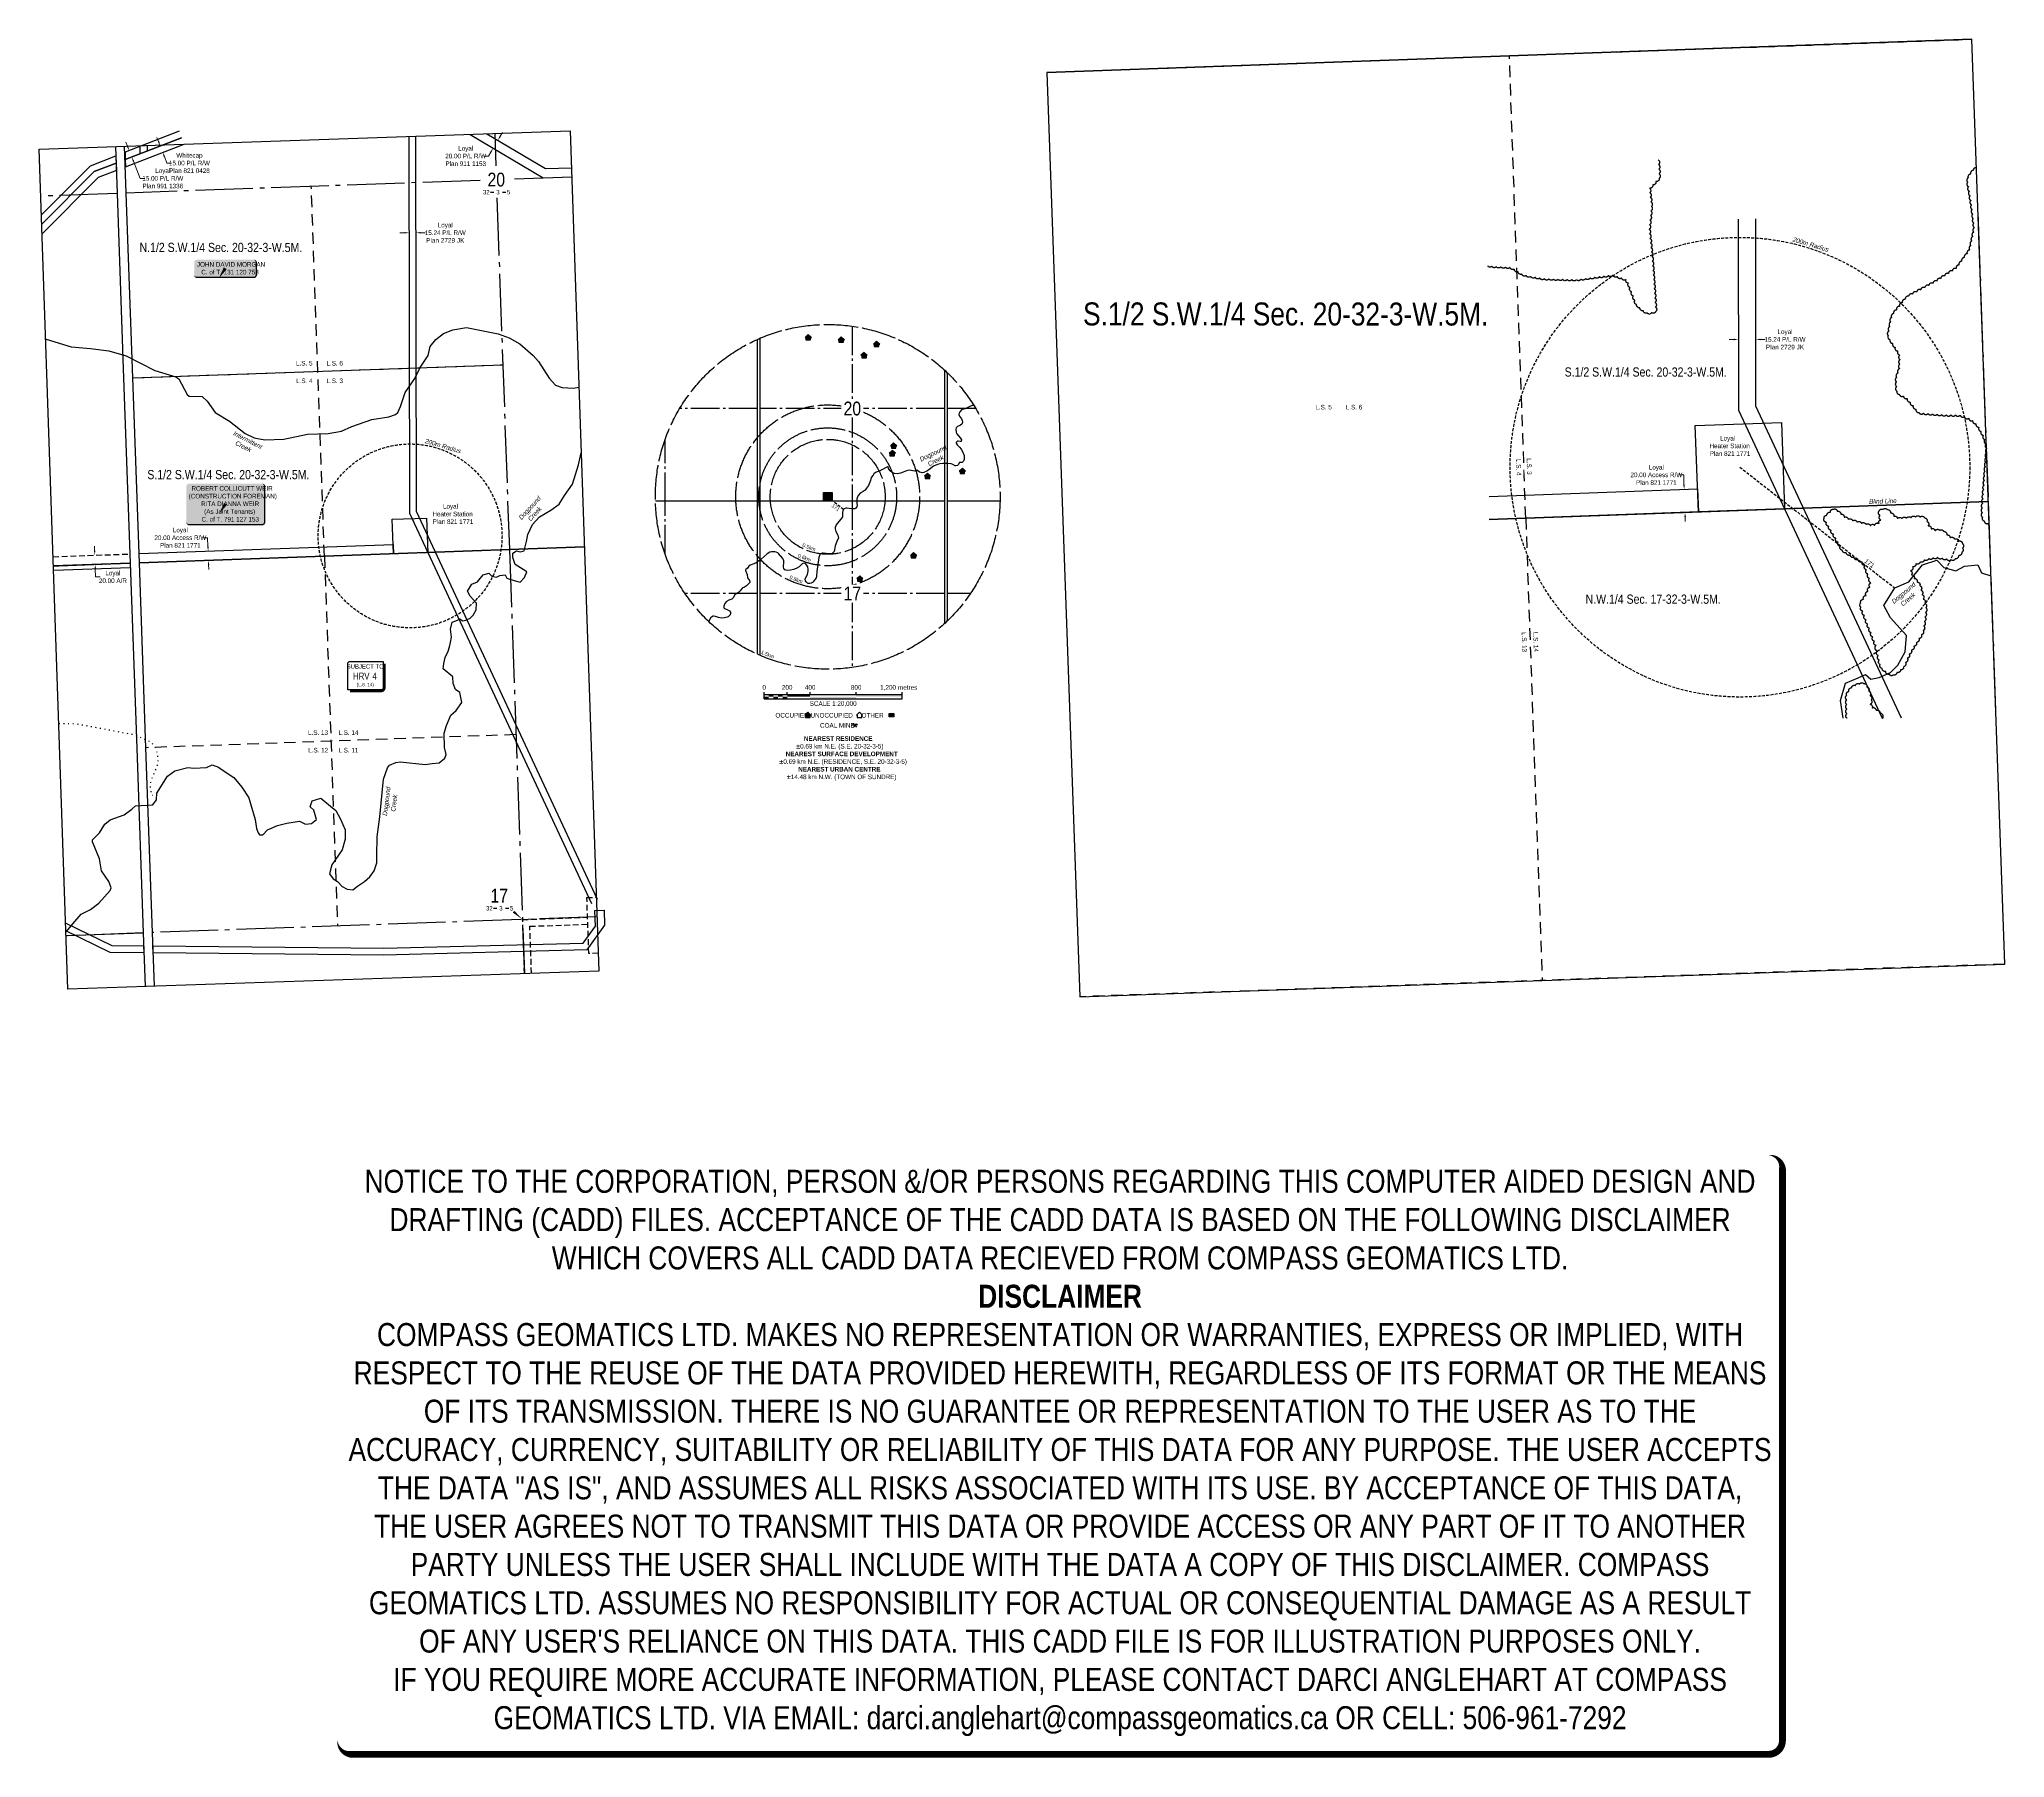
# Model space of a CAD drawing. Extents: x 679029 to 683305, y 5733976 to 5737714.
import ezdxf
from ezdxf.enums import TextEntityAlignment as Align

# ---------------------------------------------------------------- set-up
doc = ezdxf.new("R2010")
doc.units = 0
doc.header["$LTSCALE"] = 5
doc.header["$PDSIZE"] = 0.5
for name, pattern in [('0', [1, 1, 0]), ('foc-ACCESSROAD', [3.75, 2.5, -1.25]), ('foc-BUFFER', [16.75, 15, -1.75]), ('foc-LSD', [8, 5, -3]), ('foc-QUARTERLINE', [33, 25, -3, 2, -3]), ('foc-TIELINE', [1.875, 1.25, -0.625]), ('foc-WHEELTRACKS', [2, 0.4, -1.6])]:
    doc.linetypes.add(name, pattern=pattern)
doc.layers.get('Defpoints').update_dxf_attribs({"color": 9})
for name, color, linetype in [('10', 1, 'Continuous'), ('9', 3, 'Continuous'), ('AS-OWNER', 7, 'Continuous'), ('AS-PHOTO', 7, 'Continuous'), ('AS-RESIDENCE', 14, 'Continuous'), ('AS-SYMBOL', 7, 'Continuous'), ('AUX-BUFFER', 7, 'foc-BUFFER'), ('C-AR', 13, 'foc-ACCESSROAD'), ('C-RW', 13, 'Continuous'), ('C-SYMBOL', 7, 'Continuous'), ('C-WS', 13, 'foc-ACCESSROAD'), ('CG-NOTES', 7, 'Continuous'), ('CTW', 7, 'Continuous'), ('F-RW', 190, 'Continuous'), ('L-SEC', 7, 'Continuous'), ('L-SECLBL', 7, 'Continuous'), ('L-SECQ', 8, 'foc-QUARTERLINE'), ('L-SECTION-LSD', 7, 'foc-LSD'), ('L-TITLEDB', 4, 'Continuous'), ('P-BUFFER-PURPLE', 187, 'foc-TIELINE'), ('P-BUFFER-PURPLE-T', 187, 'Continuous'), ('P-PROPOSED', 10, 'Continuous'), ('S-7', 6, 'Continuous'), ('T-080', 7, 'Continuous'), ('T-BUSH', 110, '0'), ('T-CREEK', 160, 'Continuous'), ('T-TIE', 201, 'foc-TIELINE'), ('T-WATER-P3', 160, 'foc-WHEELTRACKS'), ('T-WATER-T', 170, 'Continuous')]:
    doc.layers.add(name, color=color, linetype=linetype)
for name, color, linetype, lineweight in [('C-AR-T', 13, 'Continuous', 9), ('C-RW-T', 13, 'Continuous', 9), ('C-WS-T', 13, 'Continuous', 9), ('F-RW-T', 190, 'Continuous', 9), ('T-TIE-T', 201, 'Continuous', 18)]:
    doc.layers.add(name, color=color, linetype=linetype, lineweight=lineweight)
doc.layers.add('DISCLAIMER', color=7, linetype='Continuous', plot=False)
doc.styles.add('100L', font='ARIALN.TTF', dxfattribs={"height": 11})
doc.styles.add('175L', font='ARIALN.TTF', dxfattribs={"height": 20})
doc.styles.add('200', font='ARIALN.TTF', dxfattribs={"height": 25})
doc.styles.add('60L', font='ARIALN.TTF', dxfattribs={"height": 7.35})
doc.styles.add('80', font='ARIALN.TTF', dxfattribs={"height": 10})
doc.styles.add('80CG', font='ARIALN.TTF', dxfattribs={"height": 10})
doc.styles.add('80L', font='ARIALN.TTF', dxfattribs={"height": 10})
doc.styles.add('foc-LtypeFont', font='ARIALN.TTF', dxfattribs={"height": 7.35})
doc.styles.add('HRV', font='ARIALN.TTF', dxfattribs={"height": 3})
doc.styles.add('SIMPLEX', font='ARIALN.TTF')
doc.linetypes.add('foc-TOPO-flowdirection-NOLINE', pattern='A,0,[">",foc-LtypeFont,S=0.3,R=0,X=0,Y=-0.945],-20,[">",foc-LtypeFont,S=0.3,R=0,X=0,Y=-0.945],0', length=20)
doc.dimstyles.new('Compass 5 000', dxfattribs={"dimscale": 5, "dimtxt": 9, "dimasz": 2, "dimexe": 0.2, "dimexo": 0.0625, "dimgap": 0.5, "dimtad": 0, "dimtih": 1, "dimtoh": 1, "dimzin": 0, "dimdsep": 46, "dimtxsty": '80CG', "dimcen": 0.1, "dimse1": 1, "dimse2": 1, "dimclrd": 256, "dimclrt": 256, "dimaunit": 1, "dimadec": 4, "dimazin": 0, "dimtfac": 0.06, "dimtofl": 0, "dimtmove": 0, "dimatfit": 1, "dimfxl": 0.2, "dimtolj": 1, "dimtzin": 0, "dimlwd": -1, "dimarcsym": 0})
picture_1 = doc.add_image_def('image1.jpg', size_in_pixel=(3412, 5400))

# ---------------------------------------------------------------- blocks, each defined once
blk = doc.blocks.new('L-SECLBL')
at = {"layer": '9', "color": 7}
for p, q in [((-5.1, -27.8), (-12.3, -27.8)), ((20.7, -27.8), (13.5, -27.8))]:
    blk.add_line(p, q, dxfattribs=at)
at = {"layer": '10', "color": 2, "style": 'SIMPLEX'}
blk.add_attdef('SEC', text='', height=30, dxfattribs=at).set_placement((0, 0), align=Align.MIDDLE)
at = {"layer": '10', "color": 5, "style": '80L'}
blk.add_attdef('TWP', text='', height=9.5, dxfattribs=at).set_placement((-14.4, -27.4), align=Align.MIDDLE_RIGHT)
blk.add_attdef('RGE', text='', height=9.5, dxfattribs=at).set_placement((3.6, -27.4), align=Align.MIDDLE_CENTER)
blk.add_attdef('MER', text='', height=9.5, dxfattribs=at).set_placement((23.2, -27.4), align=Align.MIDDLE_LEFT)
blk = doc.blocks.new('HRV')
blk.add_lwpolyline([(-35.1, 31.6), (37.2, 31.6), (37.2, -25.5, -0.414214), (32.2, -30.5), (-40.1, -30.5), (-40.1, 26.6, -0.414214)], format="xyb", close=True)
at = {"const_width": 5, "flags": 128}
blk.add_lwpolyline([(-35.1, -33), (32.2, -33, 0.414214), (39.7, -25.5), (39.7, 26.6)], format="xyb", dxfattribs=at)
at = {"style": '80L'}
blk.add_text('SUBJECT TO', height=9.5, dxfattribs=at).set_placement((-2, 13.1), align=Align.BOTTOM_CENTER)
blk.add_attdef('(N.W.1/4 00)', text='', height=7.12, dxfattribs=at).set_placement((-2, -24.4), align=Align.BOTTOM_CENTER)
at = {"layer": 'CTW', "color": 3, "style": 'HRV'}
blk.add_text('HRV', height=15, dxfattribs=at).set_placement((-10.9, -0.2), align=Align.MIDDLE_CENTER)
blk.add_attdef('0', text='', height=15, dxfattribs=at).set_placement((18.3, -0.2), align=Align.MIDDLE_CENTER)
blk = doc.blocks.new('*D672')
at = {"layer": 'C-RW-T', "color": 255, "transparency": 16777216}
for p, q in [((680031.8, 5737503.4), (680036.9, 5737512)), ((680006.2, 5737460.5), (679996.2, 5737460.5)), ((680011.4, 5737469.1), (680006.2, 5737460.5))]:
    blk.add_line(p, q, dxfattribs=at)
for points in [[(680030.3, 5737504.2), (680033.2, 5737502.5), (680026.6, 5737494.8)], [(680009.9, 5737470), (680012.8, 5737468.3), (680016.5, 5737477.7)]]:
    blk.add_solid(points, dxfattribs=at)
at = {"layer": 'Defpoints', "color": 0, "transparency": 16777216}
for p in [(680016.5, 5737500.8), (680006.4, 5737483.7), (680016.5, 5737477.7)]:
    blk.add_point(p, dxfattribs=at)
at = {"layer": 'C-RW-T', "color": 255, "transparency": 16777216, "insert": (679956.7, 5737460.5), "char_height": 10, "attachment_point": 5, "style": '80CG'}
blk.add_mtext('\\A1;Loyal\\P20.00 P/L R/W\\PPlan 911 1153', dxfattribs=at)
blk = doc.blocks.new('*D673')
at = {"layer": 'C-RW-T', "color": 255, "transparency": 16777216}
for p, q in [((679823.5, 5737293.6), (679813.5, 5737293.6)), ((679858.7, 5737293.6), (679868.7, 5737293.6))]:
    blk.add_line(p, q, dxfattribs=at)
for points in [[(679823.5, 5737295.2), (679823.5, 5737291.9), (679833.5, 5737293.6)], [(679858.7, 5737295.3), (679858.7, 5737292), (679848.7, 5737293.6)]]:
    blk.add_solid(points, dxfattribs=at)
at = {"layer": 'Defpoints', "color": 0, "transparency": 16777216}
for p in [(679833.5, 5737282.3), (679848.7, 5737293.6), (679848.7, 5737282.3)]:
    blk.add_point(p, dxfattribs=at)
at = {"layer": 'C-RW-T', "color": 255, "transparency": 16777216, "insert": (679912.2, 5737293.6), "char_height": 10, "attachment_point": 5, "style": '80CG'}
blk.add_mtext('\\A1;Loyal\\P15.24 P/L R/W\\P{\\fArial TUR|b0|i0|c0|p34;Plan 2729 JK}', dxfattribs=at)
blk = doc.blocks.new('*D674')
at = {"layer": 'Defpoints', "color": 0, "transparency": 16777216}
for p in [(679280.4, 5737477.9), (679285.9, 5737464), (679297.5, 5737468.5)]:
    blk.add_point(p, dxfattribs=at)
at = {"layer": 'F-RW-T', "color": 255, "transparency": 16777216}
for p, q in [((679288.4, 5737491.8), (679284.8, 5737501.1)), ((679301.1, 5737459.2), (679306.5, 5737445.2)), ((679306.5, 5737445.2), (679316.5, 5737445.2))]:
    blk.add_line(p, q, dxfattribs=at)
for points in [[(679290, 5737492.4), (679286.9, 5737491.2), (679292, 5737482.4)], [(679302.7, 5737459.8), (679299.5, 5737458.6), (679297.5, 5737468.5)]]:
    blk.add_solid(points, dxfattribs=at)
at = {"layer": 'F-RW-T', "color": 255, "transparency": 16777216, "insert": (679355.6, 5737445.2), "char_height": 10, "attachment_point": 5, "style": '80CG'}
blk.add_mtext('\\A1;Whitecap\\P15.00 P/L R/W\\PPlan 821 0428', dxfattribs=at)
blk = doc.blocks.new('*D675')
at = {"layer": 'C-RW-T', "color": 255, "transparency": 16777216}
for p, q in [((679220.9, 5737481.7), (679217.2, 5737491)), ((679233.8, 5737449.2), (679248.5, 5737411.9)), ((679248.5, 5737411.9), (679258.5, 5737411.9))]:
    blk.add_line(p, q, dxfattribs=at)
for points in [[(679222.4, 5737482.3), (679219.3, 5737481), (679224.6, 5737472.4)], [(679235.3, 5737449.8), (679232.2, 5737448.6), (679230.1, 5737458.5)]]:
    blk.add_solid(points, dxfattribs=at)
at = {"layer": 'Defpoints', "color": 0, "transparency": 16777216}
for p in [(679229.6, 5737474.3), (679230.1, 5737458.5), (679235.1, 5737460.4)]:
    blk.add_point(p, dxfattribs=at)
at = {"layer": 'C-RW-T', "color": 255, "transparency": 16777216, "insert": (679297.6, 5737411.9), "char_height": 10, "attachment_point": 5, "style": '80CG'}
blk.add_mtext('\\A1;Loyal\\P15.00 P/L R/W\\PPlan 991 1336', dxfattribs=at)
blk = doc.blocks.new('*D676')
at = {"layer": 'C-AR-T', "color": 255, "transparency": 16777216}
for p, q in [((679149.4, 5736602), (679149, 5736612)), ((679150.8, 5736562), (679151.4, 5736544.9)), ((679151.4, 5736544.9), (679161.4, 5736544.9))]:
    blk.add_line(p, q, dxfattribs=at)
for points in [[(679151, 5736602.1), (679147.7, 5736601.9), (679149.7, 5736592)], [(679152.5, 5736562.1), (679149.1, 5736561.9), (679150.4, 5736572)]]:
    blk.add_solid(points, dxfattribs=at)
at = {"layer": 'Defpoints', "color": 0, "transparency": 16777216}
for p in [(679149.7, 5736592), (679199.5, 5736593.8), (679200.3, 5736573.8)]:
    blk.add_point(p, dxfattribs=at)
at = {"layer": 'C-AR-T', "color": 255, "transparency": 16777216, "insert": (679189.1, 5736544.9), "char_height": 10, "attachment_point": 5, "style": '80CG'}
blk.add_mtext('\\A1;Loyal\\P20.00 A/R', dxfattribs=at)
blk = doc.blocks.new('*D677')
at = {"layer": 'C-AR-T', "color": 255, "transparency": 16777216}
for p, q in [((679395.2, 5736630.1), (679385.2, 5736630.1)), ((679395.9, 5736610.8), (679395.2, 5736630.1)), ((679397.3, 5736570.8), (679397.7, 5736560.9))]:
    blk.add_line(p, q, dxfattribs=at)
for points in [[(679397.6, 5736610.9), (679394.2, 5736610.8), (679396.3, 5736600.8)], [(679399, 5736570.9), (679395.7, 5736570.8), (679397, 5736580.8)]]:
    blk.add_solid(points, dxfattribs=at)
at = {"layer": 'Defpoints', "color": 0, "transparency": 16777216}
for p in [(679396.3, 5736600.8), (679524.9, 5736605.4), (679525.6, 5736585.4)]:
    blk.add_point(p, dxfattribs=at)
at = {"layer": 'C-AR-T', "color": 255, "transparency": 16777216, "insert": (679335.8, 5736630.1), "char_height": 10, "attachment_point": 5, "style": '80CG'}
blk.add_mtext('\\A1;Loyal\\P20.00 Access R/W\\PPlan 821 1771', dxfattribs=at)
blk = doc.blocks.new('*U678')
h = blk.add_hatch(color=59)
edge = h.paths.add_edge_path()
edge.add_line((-79, -45.5), (79, -45.5))
edge.add_arc((79, -39.5), 6, 270, 360)
edge.add_line((85, -39.5), (85, 38))
edge.add_arc((79, 38), 6, 0, 90)
edge.add_line((79, 44), (-79, 44))
edge.add_arc((-79, 38), 6, 90, 180)
edge.add_line((-85, 38), (-85, -39.5))
edge.add_arc((-79, -39.5), 6, 180, 270)
at = {"color": 1, "flags": 128}
blk.add_lwpolyline([(-79, -45.5, 3, 3, 0), (79, -45.5, 3, 3, 0.414214), (85, -39.5, 3, 3, 0), (85, 38, 3, 0, 0.414214), (79, 44, 0, 0, 0), (-79, 44, 0, 0, 0.414214), (-85, 38, 0, 0, 0), (-85, -39.5, 0, 3, 0.414214)], format="xyseb", close=True, dxfattribs=at)
blk.add_lwpolyline([(-13.8, -21.7, 0, 7.5, 0), (0, 0, 0, 0, 0)], format="xyseb", dxfattribs=at)
at = {"color": 1, "style": '80'}
blk.add_attdef('ENTER_TEXT_001', (-36, -5), '', height=10, dxfattribs=at)
blk = doc.blocks.new('*U679')
h = blk.add_hatch(color=59)
edge = h.paths.add_edge_path()
edge.add_line((-61.5, -20), (61.5, -20))
edge.add_arc((61.5, -14), 6, 270, 360)
edge.add_line((67.5, -14), (67.5, 12.5))
edge.add_arc((61.5, 12.5), 6, 0, 90)
edge.add_line((61.5, 18.5), (-61.5, 18.5))
edge.add_arc((-61.5, 12.5), 6, 90, 180)
edge.add_line((-67.5, 12.5), (-67.5, -14))
edge.add_arc((-61.5, -14), 6, 180, 270)
at = {"color": 1, "flags": 128}
blk.add_lwpolyline([(-61.5, -20, 3, 3, 0), (61.5, -20, 3, 3, 0.414214), (67.5, -14, 3, 3, 0), (67.5, 12.5, 3, 0, 0.414214), (61.5, 18.5, 0, 0, 0), (-61.5, 18.5, 0, 0, 0.414214), (-67.5, 12.5, 0, 0, 0), (-67.5, -14, 0, 3, 0.414214)], format="xyseb", close=True, dxfattribs=at)
blk.add_lwpolyline([(-13.8, -21.7, 0, 7.5, 0), (0, 0, 0, 0, 0)], format="xyseb", dxfattribs=at)
at = {"color": 1, "style": '80'}
blk.add_attdef('ENTER_TEXT_001', (-36, -5), '', height=10, dxfattribs=at)
blk = doc.blocks.new('res_occ')
for points in [[(0.1, 0.89), (-1.26, -0.37), (1.46, -0.37)], [(-0.9, -1.43), (1.1, -1.43), (1.1, -0.37), (-0.9, -0.37)]]:
    blk.add_hatch(color=14).paths.add_polyline_path(points)
at = {"color": 14}
for points in [[(0.1, 0.89), (-1.26, -0.37), (1.46, -0.37)], [(-0.9, -1.43), (1.1, -1.43), (1.1, -0.37), (-0.9, -0.37)]]:
    blk.add_lwpolyline(points, close=True, dxfattribs=at)
blk = doc.blocks.new('*U616')
at = {"color": 0}
for p, q in [((-150, 0), (-150, 15)), ((-150, 10), (150.2, 10)), ((-150, 0), (150.2, 0)), ((-100, 10), (-100, 15)), ((-50, 10), (-50, 15)), ((50, 10), (50, 15)), ((150.2, 0), (150.2, 15))]:
    blk.add_line(p, q, dxfattribs=at)
for points in [[(-150, 5), (-140, 5), (-150, 0), (-140, 0)], [(-140, 10), (-130, 10), (-140, 5), (-130, 5)], [(-130, 5), (-120, 5), (-130, 0), (-120, 0)], [(-120, 10), (-110, 10), (-120, 5), (-110, 5)], [(-110, 5), (-100, 5), (-110, 0), (-100, 0)], [(-100, 10), (-50, 10), (-100, 5), (-50, 5)], [(-50, 5), (50, 5), (-50, 0), (50, 0)], [(50, 10), (150.2, 10), (50, 5), (150.2, 5)]]:
    blk.add_solid(points, dxfattribs=at)
at = {"color": 0, "style": '80'}
blk.add_text('metres', height=10, dxfattribs=at).set_placement((162.2, 20), align=Align.CENTER)
at = {"color": 0, "char_height": 10, "style": '80'}
for s, insert, attachment_point in [('0', (-150, 30.2), 2), ('200', (-100, 30.2), 2), ('400', (-50, 30.2), 2), ('800', (50, 30.2), 2), ('1,200', (136.7, 30.2), 3), ('SCALE 1:20,000', (0.1, -5), 2)]:
    blk.add_mtext(s, dxfattribs=dict(at, insert=insert, attachment_point=attachment_point))
blk = doc.blocks.new('res_abd')
at = {"color": 14}
blk.add_lwpolyline([(-1.13, -0.57), (-1.13, -1.62), (0.87, -1.62), (0.87, -0.57), (1.22, -0.57), (-0.13, 0.69), (-1.49, -0.57)], close=True, dxfattribs=at)
blk = doc.blocks.new('res_other')
blk.add_hatch(color=14).paths.add_polyline_path([(-1.09, 0.73), (0.91, 0.73), (0.91, -0.69), (-1.09, -0.69)])
at = {"color": 14}
blk.add_lwpolyline([(-1.09, 0.73), (0.91, 0.73), (0.91, -0.69), (-1.09, -0.69)], close=True, dxfattribs=at)
blk = doc.blocks.new('Mine')
at = {"layer": 'AS-SYMBOL'}
h = blk.add_hatch(color=161, dxfattribs=at)
h.dxf.hatch_style = 1
h.paths.add_polyline_path([(-0.71, 0.71), (-1.06, 0.35), (-0.35, 0.35)])
h = blk.add_hatch(color=161, dxfattribs=at)
h.dxf.hatch_style = 1
h.paths.add_polyline_path([(0.71, 0.71), (0.35, 0.35), (1.06, 0.35)])
at = {"layer": 'AS-SYMBOL', "color": 161}
for p, q in [((-0.71, 0.71), (-1.06, 0.35)), ((-1.06, 0.35), (-0.35, 0.35)), ((-0.71, 0.71), (0, 0)), ((0, 0), (-0.71, -0.71)), ((0, 0), (0.71, 0.71)), ((0, 0), (0.71, -0.71)), ((1.06, 0.35), (0.35, 0.35)), ((0.71, 0.71), (1.06, 0.35))]:
    blk.add_line(p, q, dxfattribs=at)
blk = doc.blocks.new('*U692')
at = {"layer": 'AS-RESIDENCE', "color": 14}
blk.add_lwpolyline([(130, -1.3), (140, -1.3), (140, -8.5), (130, -8.5)], close=True, dxfattribs=at)
at = {"layer": 'AS-RESIDENCE', "xscale": 5, "yscale": 5, "zscale": 5}
for name, p in [('res_occ', (-47.7, -2.9)), ('res_abd', (65.9, -1.7)), ('res_other', (135.5, -5))]:
    blk.add_blockref(name, p, dxfattribs=at)
at = {"layer": 'AS-SYMBOL', "color": 161, "xscale": 5, "yscale": 5, "zscale": 5}
blk.add_blockref('Mine', (55.4, -27.2), dxfattribs=at)
at = {"layer": 'CG-NOTES', "char_height": 12, "style": '80CG'}
for s, insert, width, attachment_point in [('{\\H0.83333x;OCCUPIED^IUNOCCUPIED^I    OTHER}', (0, 0), 324.707, 2), ('\\pi4.9171;{\\H0.83333x;COAL MINE}', (-25.6, -21.9), 71.689, 1)]:
    blk.add_mtext(s, dxfattribs=dict(at, insert=insert, width=width, attachment_point=attachment_point))
blk = doc.blocks.new('*D700')
at = {"layer": 'C-AR-T', "color": 255, "transparency": 16777216}
for p, q in [((682606.5, 5736766.8), (682596.5, 5736766.8)), ((682607.2, 5736745.2), (682606.5, 5736766.8)), ((682609.7, 5736675.2), (682610.1, 5736665.2))]:
    blk.add_line(p, q, dxfattribs=at)
for points in [[(682608.9, 5736745.3), (682605.6, 5736745.2), (682607.6, 5736735.2)], [(682611.4, 5736675.3), (682608.1, 5736675.2), (682609.4, 5736685.2)]]:
    blk.add_solid(points, dxfattribs=at)
at = {"layer": 'Defpoints', "color": 0, "transparency": 16777216}
for p in [(682607.6, 5736735.2), (681952, 5736711.8), (681953.8, 5736661.8)]:
    blk.add_point(p, dxfattribs=at)
at = {"layer": 'C-AR-T', "color": 255, "transparency": 16777216, "insert": (682547.1, 5736766.8), "char_height": 10, "attachment_point": 5, "style": '80CG'}
blk.add_mtext('\\A1;Loyal\\P20.00 Access R/W\\PPlan 821 1771', dxfattribs=at)
blk = doc.blocks.new('*D702')
at = {"layer": 'C-RW-T', "color": 255, "transparency": 16777216}
for p, q in [((682715.5, 5737061.4), (682705.5, 5737061.4)), ((682773.5, 5737061.5), (682783.5, 5737061.5))]:
    blk.add_line(p, q, dxfattribs=at)
for points in [[(682715.5, 5737063.1), (682715.5, 5737059.7), (682725.5, 5737061.4)], [(682773.5, 5737063.1), (682773.5, 5737059.8), (682763.5, 5737061.5)]]:
    blk.add_solid(points, dxfattribs=at)
at = {"layer": 'Defpoints', "color": 0, "transparency": 16777216}
for p in [(682725.5, 5737059.8), (682763.5, 5737061.5), (682763.5, 5737059.8)]:
    blk.add_point(p, dxfattribs=at)
at = {"layer": 'C-RW-T', "color": 255, "transparency": 16777216, "insert": (682827, 5737061.5), "char_height": 10, "attachment_point": 5, "style": '80CG'}
blk.add_mtext('\\A1;Loyal\\P15.24 P/L R/W\\P{\\fArial TUR|b0|i0|c0|p34;Plan 2729 JK}', dxfattribs=at)
blk = doc.blocks.new('Disclaimer_Legal')
at = {"layer": 'DISCLAIMER', "color": 254, "flags": 128}
blk.add_lwpolyline([(-3613, -1105, 37.5, 37.5, 0), (4096, -1105, 37.5, 37.5, 0.414214), (4171, -1030, 37.5, 37.5, 0), (4171, 2079, 37.5, 0, 0.414214), (4096, 2154, 0, 0, 0), (-3613, 2154, 0, 0, 0.414214), (-3688, 2079, 0, 0, 0), (-3688, -1030, 0, 37.5, 0.414214)], format="xyseb", close=True, dxfattribs=at)
at = {"layer": 'DISCLAIMER', "color": 254, "insert": (242, 534), "char_height": 125, "width": 7717.57, "attachment_point": 5, "style": '80'}
blk.add_mtext('NOTICE TO THE CORPORATION, PERSON &/OR PERSONS REGARDING THIS COMPUTER AIDED DESIGN AND DRAFTING (CADD) FILES. ACCEPTANCE OF THE CADD DATA IS BASED ON THE FOLLOWING DISCLAIMER WHICH COVERS ALL CADD DATA RECIEVED FROM COMPASS GEOMATICS LTD.\\P{\\fArial Narrow|b1|i0|c0|p34;DISCLAIMER}\\PCOMPASS GEOMATICS LTD. MAKES NO REPRESENTATION OR WARRANTIES, EXPRESS OR IMPLIED, WITH RESPECT TO THE REUSE OF THE DATA PROVIDED HEREWITH, REGARDLESS OF ITS FORMAT OR THE MEANS OF ITS TRANSMISSION. THERE IS NO GUARANTEE OR REPRESENTATION TO THE USER AS TO THE ACCURACY, CURRENCY, SUITABILITY OR RELIABILITY OF THIS DATA FOR ANY PURPOSE. THE USER ACCEPTS THE DATA "AS IS", AND ASSUMES ALL RISKS ASSOCIATED WITH ITS USE. BY ACCEPTANCE OF THIS DATA, THE USER AGREES NOT TO TRANSMIT THIS DATA OR PROVIDE ACCESS OR ANY PART OF IT TO ANOTHER PARTY UNLESS THE USER SHALL INCLUDE WITH THE DATA A COPY OF THIS DISCLAIMER. COMPASS GEOMATICS LTD. ASSUMES NO RESPONSIBILITY FOR ACTUAL OR CONSEQUENTIAL DAMAGE AS A RESULT OF ANY USER\'S RELIANCE ON THIS DATA. THIS CADD FILE IS FOR ILLUSTRATION PURPOSES ONLY.\\PIF YOU REQUIRE MORE ACCURATE INFORMATION, PLEASE CONTACT DARCI ANGLEHART AT COMPASS GEOMATICS LTD. VIA EMAIL: darci.anglehart@compassgeomatics.ca OR CELL: 506-961-7292', dxfattribs=at)

msp = doc.modelspace()

# ---------------------------------------------------------------- hatches: boundary and pattern name
at = {"layer": 'P-PROPOSED'}
h = msp.add_hatch(color=256, dxfattribs=at)
h.dxf.hatch_style = 1
h.paths.add_polyline_path([(680734.84, 5736728.496), (680753.578, 5736728.499), (680753.613, 5736709.722), (680734.884, 5736709.71)])

# ---------------------------------------------------------------- linework, layer by layer
at = {"layer": '9', "color": 255}
for p, q in [((680018.108, 5737381.447), (680010.902, 5737381.447)), ((680043.894, 5737381.447), (680036.688, 5737381.447))]:
    msp.add_line(p, q, dxfattribs=at)
at = {"layer": 'AUX-BUFFER'}
for radius in [375, 200, 150, 125]:
    msp.add_circle((680744.226, 5736719.109), radius, dxfattribs=at)
at = {"layer": 'C-AR', "color": 255}
for p, q in [((679059.201, 5736588.79), (679225.91, 5736594.722)), ((679059.882, 5736568.805), (679226.621, 5736574.738))]:
    msp.add_line(p, q, dxfattribs=at)
for points in [[(680084.61, 5735682.004), (680080.413, 5735799.481), (680221.769, 5735804.458)], [(680099.839, 5735682.523), (680096.185, 5735784.79), (680222.312, 5735789.231)]]:
    msp.add_lwpolyline(points, dxfattribs=at)
at = {"layer": 'C-RW', "color": 255, "flags": 128}
for points in [[(679332.906, 5737514.481), (679215.472, 5737468.867), (679216.042, 5737452.895), (679338.361, 5737500.438)], [(679833.193, 5737503.147), (679834.344, 5736683.786), (680230.494, 5735834.638)], [(680243.318, 5735843.074), (679849.574, 5736687.176), (679848.411, 5737503.665)], [(679966.061, 5737507.674), (680125.096, 5737413.036), (680187.536, 5737415.234)], [(680002.888, 5737508.929), (680130.026, 5737433.194), (680186.856, 5737435.198)], [(679033.858, 5737332.493), (679140.055, 5737439.439), (679195.69, 5737461.045), (679196.244, 5737445.173), (679148.448, 5737426.617), (679034.559, 5737311.923)], [(679263.421, 5737483.731), (679263.283, 5737471.428), (679248.061, 5737465.588), (679248.268, 5737483.215)], [(682725.094, 5737323.028), (682725.677, 5736907.706), (683038.456, 5736237.263)], [(683080.443, 5736237.263), (682763.752, 5736916.181), (682763.171, 5737324.17)], [(682183.067, 5736720.09), (682636.92, 5736736.291), (682638.721, 5736686.272), (682183.331, 5736669.999)], [(679086.357, 5735791.857), (679186.692, 5735742.858), (679255.84, 5735742.26), (679256.341, 5735727.247), (679183.158, 5735727.885), (679086.936, 5735774.881)]]:
    msp.add_lwpolyline(points, dxfattribs=at)
for points in [[(682631.693, 5736874.102), (682819.061, 5736880.708), (682825.996, 5736692.963), (682638.721, 5736686.272)], [(679796.751, 5736670.344), (679871.698, 5736672.987), (679874.472, 5736597.889), (679799.562, 5736595.212)], [(679245.98, 5736595.486), (679798.841, 5736615.22), (679799.562, 5736595.212), (679246.722, 5736575.457)], [(680212.341, 5735748.152), (680238.782, 5735785.391), (680237.567, 5735819.35), (680257.556, 5735820.041), (680258.694, 5735787.418), (680220.244, 5735733.455), (679778.437, 5735722.11), (679276.442, 5735727.024), (679275.909, 5735742.061), (679778.312, 5735737.106)]]:
    msp.add_lwpolyline(points, close=True, dxfattribs=at)
at = {"layer": 'C-WS', "color": 255}
for points in [[(680224.59, 5735725.254), (680220.252, 5735847.076), (680240.948, 5735847.814)], [(680245.099, 5735725.986), (680224.59, 5735725.254)]]:
    msp.add_lwpolyline(points, dxfattribs=at)
at = {"layer": 'F-RW', "color": 255, "flags": 128}
for points in [[(679338.361, 5737500.438), (679216.042, 5737452.895), (679216.578, 5737437.026), (679343.787, 5737486.47)], [(679034.559, 5737311.923), (679148.448, 5737426.617), (679196.244, 5737445.173), (679196.803, 5737429.299), (679156.817, 5737413.802), (679035.259, 5737291.378)]]:
    msp.add_lwpolyline(points, dxfattribs=at)
at = {"layer": 'L-SEC', "color": 255}
for p, q in [((679194.509, 5737481.383), (679198.126, 5737379.267)), ((679218.226, 5737379.989), (679214.611, 5737482.068)), ((679198.126, 5737379.267), (679212.373, 5736977.003)), ((679232.475, 5736977.723), (679218.226, 5737379.989)), ((679212.373, 5736977.003), (679226.621, 5736574.738)), ((679246.722, 5736575.457), (679232.475, 5736977.723)), ((682262.794, 5736672.871), (683268.963, 5736708.86)), ((683268.963, 5736708.86), (682262.794, 5736672.871)), ((683268.963, 5736708.86), (683269.185, 5736708.867)), ((683269.185, 5736708.867), (683268.963, 5736708.86)), ((682183.331, 5736670.029), (682262.794, 5736672.871)), ((682262.794, 5736672.871), (682183.331, 5736670.029)), ((680051.658, 5736604.247), (679649.191, 5736589.852)), ((679649.191, 5736589.852), (680051.658, 5736604.247)), ((680214.975, 5736610.025), (680051.658, 5736604.247)), ((680051.658, 5736604.247), (680214.975, 5736610.025)), ((679226.621, 5736574.738), (679059.888, 5736568.624)), ((679059.888, 5736568.624), (679226.621, 5736574.738)), ((679226.621, 5736574.738), (679240.943, 5736172.583)), ((679649.191, 5736589.852), (679246.722, 5736575.457)), ((679246.722, 5736575.457), (679649.191, 5736589.852)), ((679261.045, 5736173.296), (679246.722, 5736575.457)), ((679240.943, 5736172.583), (679255.265, 5735770.427)), ((679275.366, 5735771.135), (679261.045, 5736173.296)), ((679255.265, 5735770.427), (679259.413, 5735653.884)), ((679279.515, 5735654.569), (679275.366, 5735771.135))]:
    msp.add_line(p, q, dxfattribs=at)
at = {"layer": 'L-SEC', "color": 253, "ltscale": 0.5}
for p, q in [((680591.611, 5736910.999), (680591.611, 5737061.425)), ((680596.64, 5737063.623), (680596.64, 5736910.999)), ((680998.976, 5736910.999), (680998.976, 5736994.017)), ((681004.005, 5736989.269), (681004.005, 5736910.999)), ((680591.61, 5736709.831), (680591.611, 5736910.999)), ((680596.64, 5736910.999), (680596.64, 5736709.831)), ((680998.976, 5736709.831), (680998.976, 5736910.999)), ((681004.005, 5736910.999), (681004.005, 5736709.831)), ((680390.443, 5736709.831), (680369.546, 5736709.831)), ((680591.61, 5736709.831), (680390.443, 5736709.831)), ((680591.611, 5736508.663), (680591.61, 5736709.831)), ((680596.64, 5736709.831), (680596.64, 5736508.663)), ((680797.808, 5736709.831), (680596.64, 5736709.831)), ((680998.976, 5736709.831), (680797.808, 5736709.831)), ((680998.976, 5736508.663), (680998.976, 5736709.831)), ((681004.005, 5736709.831), (681004.005, 5736508.663)), ((681118.907, 5736709.831), (681004.005, 5736709.831)), ((680591.611, 5736376.793), (680591.611, 5736508.663)), ((680596.64, 5736508.663), (680596.64, 5736374.595)), ((680998.976, 5736444.201), (680998.976, 5736508.663)), ((681004.005, 5736508.663), (681004.005, 5736448.949))]:
    msp.add_line(p, q, dxfattribs=at)
at = {"layer": 'L-SECLBL', "flags": 128}
msp.add_lwpolyline([(680080.413, 5735799.481, 0, 5, 0), (680060.754, 5735816.525, 0, 0, 0)], format="xyseb", dxfattribs=at)
at = {"layer": 'L-SECQ', "color": 255}
for p, q in [((680019.714, 5737509.503), (680022.192, 5737439.263)), ((680187.552, 5737414.767), (680057.701, 5737410.108)), ((679198.126, 5737379.267), (679032.474, 5737373.099)), ((679988.35, 5737407.62), (679218.226, 5737379.989)), ((680024.661, 5737369.308), (680051.658, 5736604.247)), ((683246.737, 5737338.685), (683268.963, 5736708.86)), ((683268.963, 5736708.86), (683285.813, 5736237.263)), ((680051.658, 5736604.247), (680084.61, 5735682.004)), ((680242.4, 5735805.185), (679275.366, 5735771.135)), ((679255.265, 5735770.427), (679087.3, 5735764.185))]:
    msp.add_line(p, q, dxfattribs=at)
at = {"layer": 'L-SECQ', "color": 253, "ltscale": 0.5}
for p, q in [((680797.808, 5737090.055), (680797.808, 5736910.999)), ((680591.61, 5736910.999), (680422.28, 5736910.999)), ((680797.808, 5736910.999), (680596.64, 5736910.999)), ((680797.808, 5736910.999), (680797.808, 5736709.831)), ((680998.976, 5736910.999), (680797.808, 5736910.999)), ((681066.173, 5736910.999), (681004.005, 5736910.999)), ((680390.442, 5736709.832), (680390.443, 5736842.837)), ((680390.443, 5736595.381), (680390.442, 5736709.831)), ((680797.808, 5736709.831), (680797.808, 5736508.663)), ((680591.61, 5736508.663), (680434.09, 5736508.663)), ((680797.808, 5736508.663), (680596.64, 5736508.663)), ((680797.808, 5736508.663), (680797.808, 5736348.163)), ((680998.976, 5736508.663), (680797.808, 5736508.663)), ((681054.362, 5736508.663), (681004.005, 5736508.663))]:
    msp.add_line(p, q, dxfattribs=at)
at = {"layer": 'L-SECTION-LSD', "color": 255}
for p, q in [((681221.003, 5737642.548), (683233.478, 5737714.444)), ((682262.794, 5736672.871), (682227.241, 5737678.496)), ((679649.191, 5736589.852), (679620.746, 5737394.431)), ((679232.475, 5736977.723), (680037.464, 5737006.481)), ((682262.794, 5736672.871), (682298.667, 5735667.092)), ((679649.191, 5736589.852), (679677.886, 5735785.308))]:
    msp.add_line(p, q, dxfattribs=at)
at = {"layer": 'L-SECTION-LSD'}
for p, q in [((680066.038, 5736201.785), (679261.045, 5736173.296)), ((683304.913, 5735702.704), (681292.429, 5735631.481))]:
    msp.add_line(p, q, dxfattribs=at)
at = {"layer": 'L-TITLEDB', "color": 255}
msp.add_line((681221.003, 5737642.548), (683233.478, 5737714.444), dxfattribs=at)
at = {"layer": 'L-TITLEDB', "color": 255, "flags": 128}
for points in [[(679226.97, 5736564.702), (679060.22, 5736558.889)], [(679087.289, 5735764.515), (679255.265, 5735770.427)]]:
    msp.add_lwpolyline(points, dxfattribs=at)
at = {"layer": 'P-BUFFER-PURPLE'}
for centre, radius in [((682728.891, 5736783.49), 500), ((679835.63, 5736634.099), 200)]:
    msp.add_circle(centre, radius, dxfattribs=at)
at = {"layer": 'P-PROPOSED', "flags": 128}
msp.add_lwpolyline([(680734.84, 5736728.496), (680753.578, 5736728.499), (680753.613, 5736709.722), (680734.884, 5736709.71)], close=True, dxfattribs=at)
at = {"layer": 'T-BUSH', "flags": 128}
for points in [[(682551.187, 5737451.919, -0.52056705), (682551.756, 5737441.937, -0.52056705), (682552.325, 5737431.955, -0.52056705), (682552.894, 5737421.973, -0.52056705), (682553.062, 5737412.139, -0.52056705), (682546.136, 5737404.928, -0.52056705), (682539.21, 5737397.717, -0.52056705), (682532.29, 5737390.501, -0.52056705), (682532.586, 5737380.728, -0.52056705), (682533.862, 5737370.811, -0.52056705), (682535.139, 5737360.895, -0.52056705), (682536.204, 5737350.975, -0.52056705), (682535.206, 5737341.027, -0.52056705), (682534.208, 5737331.079, -0.52056705), (682533.21, 5737321.13, -0.52056705), (682532.212, 5737311.182, -0.52056705), (682531.214, 5737301.233, -0.52056705), (682532.137, 5737291.29, -0.52056705), (682533.206, 5737281.349, -0.52056705), (682534.275, 5737271.408, -0.52056705), (682535.344, 5737261.467, -0.52056705), (682536.413, 5737251.526, -0.52056705), (682537.482, 5737241.585, -0.52056705), (682538.255, 5737231.618, -0.52056705), (682538.92, 5737221.642, -0.52056705), (682539.585, 5737211.666, -0.52056705), (682540.251, 5737201.69, -0.52056705), (682540.916, 5737191.714, -0.52056705), (682541.581, 5737181.738, -0.52056705), (682542.247, 5737171.761, -0.52056705), (682542.912, 5737161.785, -0.52056705), (682543.577, 5737151.809, -0.52056705), (682544.243, 5737141.833, -0.52056705), (682544.908, 5737131.857, -0.52056705), (682545.573, 5737121.881, -0.52056705), (682536.933, 5737119.851, -0.52056705), (682526.976, 5737118.946, -0.52056705), (682518.891, 5737123.779, -0.52056705), (682511.384, 5737130.383, -0.52056705), (682504.131, 5737137.164, -0.52056705), (682500.556, 5737146.501, -0.52056705), (682496.98, 5737155.838, -0.52056705), (682493.404, 5737165.175, -0.52056705), (682489.828, 5737174.512, -0.52056705), (682486.252, 5737183.849, -0.52056705), (682480.921, 5737191.603, -0.52056705), (682471.463, 5737194.844, -0.52056705), (682462.004, 5737198.085, -0.52056705), (682452.545, 5737201.323, -0.52056705), (682442.632, 5737200.293, -0.52056705), (682432.717, 5737199.007, -0.52056705), (682422.802, 5737197.721, -0.52056705), (682412.886, 5737196.435, -0.52056705), (682402.971, 5737195.149, -0.52056705), (682393.056, 5737193.863, -0.52056705), (682383.141, 5737192.577, -0.52056705), (682373.225, 5737191.291, -0.52056705), (682363.239, 5737191.467, -0.52056705), (682353.245, 5737191.779, -0.52056705), (682343.252, 5737192.091, -0.52056705), (682333.258, 5737192.402, -0.52056705), (682323.265, 5737192.714, -0.52056705), (682313.271, 5737193.026, -0.52056705), (682303.278, 5737193.337, -0.52056705), (682293.413, 5737194.858, -0.52056705), (682283.579, 5737196.659, -0.52056705), (682273.744, 5737198.459, -0.52056705), (682263.909, 5737200.26, -0.52056705), (682254.596, 5737203.383, -0.52056705), (682246.184, 5737208.787, -0.52056705), (682237.772, 5737214.19, -0.52056705), (682228.864, 5737218.175, -0.52056705), (682218.881, 5737218.734, -0.52056705), (682208.899, 5737219.293, -0.52056705), (682198.916, 5737219.852, -0.52056705), (682188.933, 5737220.411, -0.52056705), (682180.781, 5737221.249, -0.52056705)], [(683243.395, 5737435.139, 0.48977818), (683236.658, 5737429.365, 0.52056705), (683231, 5737421.122, 0.52056705), (683225.341, 5737412.879, 0.52056705), (683224.259, 5737403.638, 0.52056705), (683225.973, 5737393.788, 0.52056705), (683227.688, 5737383.938, 0.52056705), (683229.402, 5737374.088, 0.52056705), (683231.116, 5737364.237, 0.52056705), (683232.665, 5737354.362, 0.52056705), (683233.927, 5737344.444, 0.52056705), (683235.189, 5737334.525, 0.52056705), (683236.45, 5737324.607, 0.52056705), (683237.712, 5737314.689, 0.52056705), (683238.974, 5737304.77, 0.52056705), (683237.453, 5737294.964, 0.52056705), (683235.326, 5737285.195, 0.52056705), (683233.199, 5737275.426, 0.52056705), (683231.072, 5737265.656, 0.52056705), (683228.886, 5737255.904, 0.52056705), (683223.095, 5737247.758, 0.52056705), (683217.25, 5737239.646, 0.52056705), (683211.405, 5737231.535, 0.52056705), (683205.56, 5737223.423, 0.52056705), (683199.306, 5737215.723, 0.52056705), (683190.905, 5737210.302, 0.52056705), (683182.504, 5737204.88, 0.52056705), (683174.103, 5737199.459, 0.52056705), (683165.703, 5737194.037, 0.52056705), (683157.302, 5737188.615, 0.52056705), (683148.715, 5737183.512, 0.52056705), (683139.883, 5737178.824, 0.52056705), (683131.052, 5737174.137, 0.52056705), (683122.22, 5737169.449, 0.52056705), (683113.389, 5737164.762, 0.52056705), (683104.558, 5737160.074, 0.52056705), (683095.726, 5737155.387, 0.52056705), (683088.45, 5737148.806, 0.52056705), (683082.137, 5737141.053, 0.52056705), (683075.824, 5737133.3, 0.52056705), (683069.511, 5737125.547, 0.52056705), (683063.198, 5737117.794, 0.52056705), (683058.709, 5737109.191, 0.52056705), (683056.837, 5737099.37, 0.52056705), (683054.965, 5737089.548, 0.52056705), (683053.092, 5737079.727, 0.52056705), (683051.22, 5737069.905, 0.52056705), (683055.5, 5737061.325, 0.52056705), (683061.033, 5737052.997, 0.52056705), (683066.566, 5737044.669, 0.52056705), (683072.098, 5737036.341, 0.52056705), (683076.693, 5737027.676, 0.52056705), (683076.745, 5737017.678, 0.52056705), (683076.798, 5737007.68, 0.52056705), (683076.164, 5736997.786, 0.52056705), (683072.869, 5736988.346, 0.52056705), (683069.574, 5736978.907, 0.52056705), (683069.357, 5736969.005, 0.52056705), (683069.735, 5736959.014, 0.52056705), (683070.113, 5736949.023, 0.52056705), (683075.424, 5736942.406, 0.52056705), (683084.599, 5736938.432, 0.52056705), (683092.735, 5736933.029, 0.52056705), (683099.129, 5736925.343, 0.52056705), (683105.524, 5736917.657, 0.52056705), (683111.919, 5736909.972, 0.52056705), (683118.314, 5736902.286, 0.52056705), (683128.061, 5736901.084, 0.52056705), (683138.029, 5736900.311, 0.52056705), (683147.997, 5736899.537, 0.52056705), (683157.966, 5736898.764, 0.52056705), (683167.934, 5736897.991, 0.52056705), (683177.907, 5736897.329, 0.52056705), (683187.905, 5736897.265, 0.52056705), (683197.903, 5736897.2, 0.52056705), (683207.896, 5736897.064, 0.52056705), (683217.233, 5736893.492, 0.52056705), (683226.56, 5736889.891, 0.52056705), (683235.082, 5736884.944, 0.52056705), (683242.573, 5736878.321, 0.52056705), (683248.632, 5736870.548, 0.52056705), (683253.397, 5736861.757, 0.52056705), (683258.161, 5736852.967, 0.52056705), (683261.671, 5736843.669, 0.52056705), (683264.324, 5736834.029, 0.52056705), (683265.805, 5736824.265, 0.52056705), (683265.07, 5736814.293, 0.52056705), (683264.336, 5736804.322, 0.52056705), (683263.601, 5736794.351, 0.52056705), (683262.867, 5736784.379, 0.52056705), (683262.132, 5736774.408, 0.52056705), (683261.398, 5736764.437, 0.52056705), (683260.663, 5736754.466, 0.52056705), (683259.928, 5736744.494, 0.52056705), (683259.166, 5736734.525, 0.52056705), (683258.396, 5736724.557, 0.52056705), (683257.625, 5736714.588, 0.52056705), (683256.855, 5736704.62, 0.52056705), (683256.084, 5736694.651, 0.52056705), (683256.166, 5736684.668, 0.52056705), (683256.592, 5736674.678, 0.52056705), (683260.423, 5736666.619, 0.52056705), (683268.772, 5736661.119, 0.21941102), (683271.043, 5736656.541, 0.21941102)], [(682961.974, 5736237.307, -0.52056705), (682961.829, 5736247.304, -0.52056705), (682961.684, 5736257.301, -0.52056705), (682961.539, 5736267.299, -0.52056705), (682961.394, 5736277.296, -0.52056705), (682961.25, 5736287.293, -0.52056705), (682965.873, 5736295.741, -0.52056705), (682971.867, 5736303.743, -0.52056705), (682980.004, 5736308.772, -0.52056705), (682989.491, 5736311.929, -0.52056705), (682998.392, 5736312.819, -0.52056705), (683005.159, 5736305.458, -0.52056705), (683009.024, 5736296.487, -0.52056705), (683011.694, 5736286.852, -0.52056705), (683014.363, 5736277.217, -0.52056705), (683012.254, 5736267.677, -0.52056705), (683016.683, 5736260.192, -0.52056705), (683025.003, 5736254.651, -0.52056705), (683033.566, 5736249.489, -0.52056705), (683038.693, 5736236.644, -0.52056705)]]:
    msp.add_lwpolyline(points, format="xyb", dxfattribs=at)
msp.add_lwpolyline([(683024.929, 5736395.574, -0.52056705), (683021.323, 5736404.899, -0.52056705), (683017.717, 5736414.225, -0.52056705), (683014.11, 5736423.55, -0.52056705), (683010.504, 5736432.875, -0.52056705), (683006.898, 5736442.2, -0.52056705), (683003.292, 5736451.526, -0.52056705), (682999.628, 5736460.828, -0.52056705), (682995.933, 5736470.119, -0.52056705), (682992.238, 5736479.409, -0.52056705), (682991.719, 5736488.27, -0.52056705), (682997.754, 5736496.242, -0.52056705), (683003.174, 5736504.583, -0.52056705), (683007.324, 5736513.679, -0.52056705), (683011.475, 5736522.776, -0.52056705), (683014.019, 5736532.053, -0.52056705), (683010.665, 5736541.472, -0.52056705), (683007.31, 5736550.891, -0.52056705), (683003.956, 5736560.31, -0.52056705), (683000.601, 5736569.728, -0.52056705), (682994.819, 5736577.243, -0.52056705), (682986.18, 5736582.276, -0.52056705), (682977.541, 5736587.309, -0.52056705), (682968.902, 5736592.343, -0.52056705), (682960.263, 5736597.376, -0.52056705), (682951.881, 5736602.657, -0.52056705), (682947.137, 5736611.459, -0.52056705), (682942.394, 5736620.26, -0.52056705), (682937.456, 5736628.952, -0.52056705), (682932.379, 5736637.566, -0.52056705), (682927.303, 5736646.179, -0.52056705), (682922.226, 5736654.793, -0.52056705), (682917.149, 5736663.406, -0.52056705), (682912.073, 5736672.02, -0.52056705), (682918.282, 5736678.904, -0.52056705), (682925.705, 5736685.602, -0.52056705), (682933.128, 5736692.301, -0.52056705), (682940.676, 5736687.747, -0.52056705), (682948.246, 5736681.215, -0.52056705), (682955.816, 5736674.684, -0.52056705), (682964.515, 5736670.129, -0.52056705), (682974.032, 5736667.067, -0.52056705), (682983.586, 5736664.129, -0.52056705), (682993.262, 5736661.61, -0.52056705), (683002.938, 5736659.09, -0.52056705), (683012.613, 5736656.57, -0.52056705), (683022.099, 5736657.192, -0.52056705), (683031.207, 5736661.314, -0.52056705), (683035.37, 5736668.687, -0.52056705), (683033.721, 5736678.548, -0.52056705), (683032.071, 5736688.409, -0.52056705), (683040.508, 5736691.602, -0.52056705), (683049.443, 5736691.157, -0.52056705), (683056.514, 5736684.089, -0.52056705), (683063.586, 5736677.021, -0.52056705), (683071.448, 5736671.604, -0.52056705), (683081.435, 5736672.077, -0.52056705), (683091.422, 5736672.549, -0.52056705), (683101.314, 5736673.939, -0.52056705), (683111.181, 5736675.55, -0.52056705), (683121.017, 5736675.161, -0.52056705), (683130.827, 5736673.233, -0.52056705), (683135.62, 5736665.855, -0.52056705), (683138.35, 5736656.236, -0.52056705), (683145.034, 5736649.245, -0.52056705), (683153.705, 5736645.307, -0.52056705), (683163.652, 5736646.321, -0.52056705), (683172.176, 5736643.749, -0.52056705), (683178.72, 5736636.19, -0.52056705), (683186.076, 5736629.835, -0.52056705), (683195.753, 5736627.318, -0.52056705), (683204.599, 5736622.855, -0.52056705), (683212.868, 5736617.474, -0.52056705), (683213.047, 5736607.477, -0.52056705), (683211.316, 5736598.25, -0.52056705), (683204.256, 5736591.171, -0.52056705), (683197.195, 5736584.091, -0.52056705), (683188.625, 5736581.849, -0.52056705), (683178.791, 5736583.654, -0.52056705), (683168.956, 5736585.458, -0.52056705), (683159.122, 5736587.263, -0.52056705), (683149.245, 5736586.339, -0.52056705), (683139.37, 5736584.774, -0.52056705), (683129.926, 5736581.792, -0.52056705), (683120.885, 5736577.524, -0.52056705), (683111.843, 5736573.257, -0.52056705), (683104.646, 5736566.977, -0.52056705), (683100.048, 5736558.098, -0.52056705), (683101.995, 5736549.485, -0.52056705), (683108.21, 5736541.653, -0.52056705), (683114.426, 5736533.821, -0.52056705), (683120.375, 5736525.858, -0.52056705), (683122.797, 5736516.158, -0.52056705), (683125.218, 5736506.457, -0.52056705), (683127.825, 5736496.811, -0.52056705), (683131.045, 5736487.345, -0.52056705), (683133.363, 5736477.768, -0.52056705), (683132.554, 5736467.802, -0.52056705), (683131.335, 5736457.879, -0.52056705), (683130.084, 5736447.96, -0.52056705), (683128.834, 5736438.04, -0.52056705), (683127.583, 5736428.12, -0.52056705), (683123.849, 5736419.114, -0.52056705), (683118.371, 5736410.75, -0.52056705), (683112.892, 5736402.387, -0.52056705), (683107.414, 5736394.023, -0.52056705), (683101.935, 5736385.659, -0.52056705), (683097.083, 5736376.955, -0.52056705), (683093.064, 5736367.8, -0.52056705), (683089.045, 5736358.645, -0.52056705), (683085.026, 5736349.49, -0.52056705), (683078.241, 5736342.615, -0.52056705), (683070.022, 5736336.922, -0.52056705), (683061.803, 5736331.228, -0.52056705), (683053.88, 5736332.966, -0.52056705), (683046.139, 5736339.294, -0.52056705), (683038.398, 5736345.622, -0.52056705), (683034.067, 5736354.044, -0.52056705), (683031.927, 5736363.81, -0.52056705), (683029.786, 5736373.577, -0.52056705), (683027.646, 5736383.343, -0.52056705)], format="xyb", close=True, dxfattribs=at)
at = {"layer": 'T-CREEK', "flags": 128}
msp.add_lwpolyline([(679043.067, 5737062.245), (679043.67, 5737061.953), (679098.244, 5737045.524), (679140.668, 5737041.62), (679180.186, 5737036.806), (679218.242, 5737026.052), (679280.448, 5736994.07), (679325.84, 5736979.79), (679332.335, 5736975.752), (679350.957, 5736941.771), (679355.375, 5736938.024), (679383.368, 5736937.158), (679394.454, 5736927.386), (679411.334, 5736902.66), (679442.875, 5736883.92), (679477.046, 5736857.133), (679496.598, 5736847.123), (679519.46, 5736843.028), (679560.778, 5736844.438), (679612.586, 5736855.734), (679657.412, 5736857.055), (679686.683, 5736862.123), (679708.561, 5736871.837), (679752.314, 5736887.593), (679789.235, 5736893.134), (679803.889, 5736898.256), (679809.079, 5736902.328), (679814.968, 5736915.719), (679824.598, 5736946.207), (679846.111, 5736976.233), (679857.769, 5737000.426), (679875.05, 5737026.221), (679879.5, 5737045.842), (679891.554, 5737061.678), (679908.204, 5737074.144), (679928.975, 5737082.224), (679958.321, 5737087.544), (680027.192, 5737073.974), (680051.436, 5737065.154), (680074.293, 5737052.295), (680103.655, 5737026.889), (680114.883, 5737013.326), (680138.557, 5736976.934), (680152.286, 5736961.755), (680166.33, 5736956.921), (680191.19, 5736955.853), (680203.117, 5736957.985)], dxfattribs=at)
at = {"layer": 'T-CREEK'}
for points in [[(681062.044, 5736917.764), (681058.231, 5736918.061), (681053.176, 5736915.538), (681044.935, 5736911.063), (681043.457, 5736910.262), (681037.141, 5736908.855), (681035.605, 5736908.034), (681031.561, 5736904.198), (681029.917, 5736900.837), (681029.746, 5736898.127), (681030.909, 5736894.449), (681035.4, 5736888.674), (681036.92, 5736885.26), (681037.58, 5736882.287), (681037.037, 5736878.63), (681036.135, 5736877.24), (681033.075, 5736874.871), (681031.394, 5736874.13), (681026.407, 5736871.817), (681023.902, 5736869.057), (681023.053, 5736866.403), (681023.408, 5736860.133), (681024.688, 5736856.598), (681033.082, 5736846.869), (681035.092, 5736843.049), (681034.429, 5736839.419), (681032.058, 5736839.506), (681027.902, 5736840.446), (681026.655, 5736840.056), (681023.831, 5736837.634), (681023.729, 5736835.624), (681025.586, 5736831.956), (681031.067, 5736827.243), (681034.48, 5736822.966), (681037.174, 5736817.86), (681040.842, 5736809.124), (681041.219, 5736806.34), (681040.787, 5736800.003), (681039.572, 5736796.431), (681036.838, 5736793.863), (681030.713, 5736793.621), (681028.295, 5736788.469), (681026.801, 5736787.235), (681023.165, 5736786.183), (681021.4, 5736786.67), (681016.191, 5736789.565), (681012.704, 5736790.921), (681005.706, 5736791.81), (681005.334, 5736791.812), (680997.716, 5736791.849), (680994.875, 5736791.875), (680988.498, 5736791.143), (680982.802, 5736789.59), (680974.601, 5736785.54), (680964.329, 5736778.091), (680959.545, 5736774.711), (680953.614, 5736772.079), (680949.895, 5736771.538), (680947.311, 5736771.742), (680943.751, 5736773.026), (680939.503, 5736776.395), (680937.349, 5736776.212), (680933.587, 5736775.144), (680921.583, 5736776.792), (680915.298, 5736775.682), (680908.068, 5736772.885), (680902.479, 5736770.438), (680895.327, 5736769.052), (680889.281, 5736769.838), (680884.267, 5736772.227), (680880.081, 5736775.581), (680877.772, 5736778.489), (680876.774, 5736780.768), (680876.09, 5736785.321), (680857.603, 5736775.626), (680849.843, 5736772.812), (680844.801, 5736768.798), (680843.053, 5736765.865), (680838.648, 5736760.9), (680836.981, 5736754.537), (680833.349, 5736744.075), (680828.682, 5736738.023), (680825.686, 5736733.494), (680821.073, 5736730.404), (680814.893, 5736726.898), (680810.95, 5736722.912), (680808.205, 5736717.586), (680807.329, 5736713.842), (680807.293, 5736709.744), (680807.256, 5736706.372), (680808.012, 5736699.539), (680807.537, 5736697.509), (680805.566, 5736694.36), (680803.284, 5736693.328), (680797.788, 5736693.252), (680796.042, 5736693.2), (680785.627, 5736694.742), (680783.312, 5736694.498), (680779.926, 5736692.972), (680778.822, 5736691.797), (680777.208, 5736688.288), (680776.607, 5736685.356), (680776.202, 5736675.242), (680775.256, 5736673.447), (680762.968, 5736658.11), (680761.837, 5736656.026), (680760.757, 5736652.499), (680760.53, 5736649.582), (680761.899, 5736643.951), (680766.369, 5736635.811), (680767.254, 5736633.064), (680767.385, 5736629.335), (680765.03, 5736624.089), (680761.64, 5736616.404), (680760.668, 5736612.782), (680759.211, 5736603.563), (680757.97, 5736600.069), (680757.001, 5736598.604), (680754.164, 5736596.124), (680751.757, 5736595.161), (680747.925, 5736594.817), (680734.347, 5736596.65), (680732.052, 5736596.444), (680728.64, 5736595.008), (680727.376, 5736593.554), (680725.089, 5736587.429), (680722.27, 5736567.117), (680720.447, 5736556.436), (680720.009, 5736546.284), (680718.91, 5736542.725), (680712.323, 5736534.343), (680711.04, 5736533.037), (680707.936, 5736530.995), (680705.508, 5736530.354), (680701.744, 5736530.8), (680700.177, 5736531.503), (680697.432, 5736534.155), (680696.236, 5736536.12), (680695.555, 5736539.834), (680696.085, 5736541.79), (680700.281, 5736550.483), (680701.446, 5736557.215), (680701.765, 5736560.802), (680700.98, 5736566.639), (680698.454, 5736571.495), (680695.661, 5736573.969), (680693.724, 5736574.687), (680689.91, 5736574.405), (680688.574, 5736573.537), (680682.245, 5736566.806), (680675.71, 5736563.036), (680670.035, 5736560.925), (680663.448, 5736559.549), (680656.438, 5736558.948), (680652.82, 5736559.619), (680651.226, 5736560.501), (680648.789, 5736563.376), (680648.094, 5736566.424), (680648.753, 5736577.527), (680648.451, 5736580.097), (680646.503, 5736585.079), (680637.033, 5736596.111), (680635.579, 5736597.162), (680632.125, 5736598.681), (680629.26, 5736599.347), (680622.129, 5736599.659), (680618.494, 5736598.918), (680612.637, 5736594.779), (680599.406, 5736583.234), (680596.575, 5736581.198), (680591.55, 5736577.583), (680588.642, 5736575.491), (680583.414, 5736573.178), (680575.744, 5736570.719), (680572.757, 5736568.45), (680569.697, 5736563.791), (680565.676, 5736560.137), (680565.698, 5736559.048), (680569.222, 5736549.818), (680570.041, 5736543.132), (680573.875, 5736537.255), (680574.98, 5736533.779), (680574.464, 5736532.391), (680567.879, 5736525.632), (680563.306, 5736522.413), (680558.207, 5736520.051), (680553.448, 5736514.927), (680549.872, 5736510.955), (680546.486, 5736508.621), (680542.367, 5736505.781), (680538.721, 5736499.259), (680535.9, 5736496.788), (680529.002, 5736494.002), (680524.305, 5736491.263), (680520.325, 5736487.265), (680518.155, 5736481.4), (680518.553, 5736477.75), (680519.615, 5736476.444), (680525.193, 5736473.654), (680530.274, 5736471.316), (680532.664, 5736468.512), (680532.979, 5736465.911), (680531.686, 5736462.166), (680530.782, 5736460.741), (680527.888, 5736458.265), (680525.842, 5736457.238), (680519.411, 5736455.597), (680512.555, 5736455.252), (680506.386, 5736456.511), (680500.399, 5736458.736), (680496.823, 5736459.565), (680494.956, 5736459.316), (680491.535, 5736457.629), (680490.108, 5736456.402), (680486.833, 5736451.641), (680485.315, 5736448.117)], [(679087.011, 5735772.682), (679088.178, 5735773.55), (679101.919, 5735789.943), (679120.231, 5735811.115), (679140.296, 5735821.275), (679158.126, 5735834.819), (679183.483, 5735862.835), (679185.347, 5735868.471), (679180.422, 5735882.242), (679164.254, 5735905.216), (679160.034, 5735931.841), (679144.634, 5735968.257), (679144.393, 5735972.61), (679159.963, 5735987.792), (679171.542, 5736006.864), (679183.171, 5736016.36), (679213.356, 5736027.279), (679230.091, 5736039.961), (679238.075, 5736046.584), (679276.108, 5736048.994), (679283.797, 5736060.153), (679284.74, 5736074.112), (679308.043, 5736111.198), (679323.657, 5736123.071), (679352.145, 5736130.017), (679365.313, 5736128.63), (679392.593, 5736130.246), (679404.711, 5736136.275), (679418.738, 5736130.694), (679424.703, 5736126.7), (679452.221, 5736108.438), (679469.956, 5736087.385), (679485.098, 5736064.124), (679489.164, 5736048.98), (679498.414, 5736016.848), (679501.743, 5735997.182), (679505.072, 5735988.324), (679507.989, 5735984.043), (679515.501, 5735983.895), (679525.488, 5735994.597), (679547.23, 5736004.033), (679567.587, 5736009.351), (679594.955, 5736013.631), (679607.918, 5736006.928), (679621.352, 5736008.543), (679631.781, 5736016.875), (679625.977, 5736037.229), (679618.111, 5736044.632), (679622.736, 5736058.053), (679641.385, 5736063.209), (679662.322, 5736046.295), (679673.802, 5736036.792), (679684.583, 5736017.728), (679694.766, 5735994.839), (679694.325, 5735974.688), (679688.05, 5735951.292), (679665.542, 5735918.393), (679660.593, 5735898.955), (679668.37, 5735888.213), (679677.65, 5735881.913), (679688.05, 5735871.535), (679698.42, 5735865.612), (679711.382, 5735864.131), (679721.398, 5735871.912), (679736.246, 5735881.913), (679748.03, 5735892.494), (679757.782, 5735905.713), (679763.585, 5735922.889), (679763.619, 5735939.004), (679763.98, 5735979.67), (679769.525, 5736022.783), (679777.938, 5736104.519), (679786.372, 5736129.229), (679791.22, 5736135.23), (679804.661, 5736141.463), (679813.81, 5736142.616), (679868.432, 5736137.065), (679883.716, 5736138.982), (679899.132, 5736140.463), (679911.004, 5736150.478), (679913.95, 5736158.272), (679910.533, 5736173.685), (679909.678, 5736204.646), (679914.922, 5736221.957), (679924.526, 5736244.208), (679936.163, 5736254.546), (679948.36, 5736272.006), (679943.587, 5736293.651), (679934.72, 5736300.193), (679929.358, 5736313.278), (679928.474, 5736327.668), (679907.263, 5736344.965), (679908.736, 5736356.596), (679911.642, 5736369.706), (679918.458, 5736383.168), (679921.669, 5736392.483), (679923.878, 5736402.162), (679925.882, 5736413.658), (679923.289, 5736431.211), (679927.502, 5736446.167), (679938.52, 5736450.703), (679944.913, 5736453.611), (679949.568, 5736449.545), (679956.815, 5736450.999), (679966.601, 5736455.456), (679973.106, 5736461.741), (679979.499, 5736473.358), (679980.501, 5736487.614), (679966.713, 5736503.027), (679960.91, 5736513.769), (679970.337, 5736529.007), (679982.486, 5736534.335), (679994.465, 5736549.064), (680007.103, 5736553.264), (680013.202, 5736546.735), (680023.513, 5736543.976), (680031.054, 5736547.906), (680042.544, 5736549.064), (680045.873, 5736542.091), (680064.02, 5736536.572), (680075.215, 5736533.086), (680084.929, 5736543.789), (680089.297, 5736555.781), (680082.02, 5736561.179), (680064.433, 5736571.962), (680059.454, 5736587.469), (680059.012, 5736596.367), (680067.467, 5736601.63), (680075.362, 5736599.086), (680083.876, 5736601.267), (680089.041, 5736622.017), (680092.005, 5736637.107), (680102.232, 5736658.785), (680117.442, 5736675.274), (680141.889, 5736690.201), (680159.91, 5736703.209), (680171.26, 5736721.732), (680189.083, 5736746.584), (680202.149, 5736788.905), (680207.93, 5736814.565), (680208.002, 5736814.651)], [(682953.8, 5736237.263), (682948.039, 5736276.269), (682958.571, 5736313.658), (682986.117, 5736324.999), (683002.099, 5736332.268), (683013.736, 5736322.105), (683031.854, 5736325.739), (683056.319, 5736336.881), (683072.582, 5736352.594), (683088.564, 5736381.637), (683091.069, 5736417.275), (683056.6, 5736455.808), (683042.091, 5736482.663), (683065.659, 5736520.758), (683096.032, 5736534.078), (683125.979, 5736570.901), (683157.575, 5736581.401), (683172.821, 5736565.079), (683198.598, 5736558.18), (683217.453, 5736568.007), (683246.176, 5736570.901), (683254.499, 5736553.469), (683274.923, 5736547.257)]]:
    msp.add_lwpolyline(points, dxfattribs=at)
at = {"layer": 'T-CREEK', "linetype": 'foc-TOPO-flowdirection-NOLINE', "flags": 128}
msp.add_lwpolyline([(682953.8, 5736237.263), (682948.039, 5736276.269), (682958.571, 5736313.658), (682986.117, 5736324.999), (683002.099, 5736332.268), (683013.736, 5736322.105), (683031.854, 5736325.739), (683056.319, 5736336.881), (683072.582, 5736352.594), (683088.564, 5736381.637), (683091.069, 5736417.275), (683056.6, 5736455.808), (683042.091, 5736482.663), (683065.659, 5736520.758), (683096.032, 5736534.078), (683125.979, 5736570.901), (683157.575, 5736581.401), (683172.821, 5736565.079), (683198.598, 5736558.18), (683217.453, 5736568.007), (683246.176, 5736570.901), (683254.499, 5736553.469), (683274.923, 5736547.257)], dxfattribs=at)
at = {"layer": 'T-TIE', "color": 255}
msp.add_line((682728.891, 5736783.49), (683065.659, 5736520.758), dxfattribs=at)
at = {"layer": 'T-TIE', "flags": 128}
msp.add_lwpolyline([(680744.226, 5736719.109), (680778.822, 5736691.797)], dxfattribs=at)
at = {"layer": 'T-WATER-P3', "flags": 128}
msp.add_lwpolyline([(679071.569, 5736225.818), (679108.912, 5736225.587), (679234.778, 5736202.015), (679269.183, 5736186.787), (679274.697, 5736183.045), (679282.922, 5736170.524), (679287.32, 5736148.355), (679285.501, 5736134.656), (679271.02, 5736099.021), (679269.995, 5736090.177), (679272.168, 5736073.619), (679276.045, 5736069.76)], dxfattribs=at)

# ---------------------------------------------------------------- block references
msp.add_blockref('*U616', (680756.039, 5736279.366))
at = {"layer": 'AS-OWNER'}
ref = msp.add_blockref('*U679', (679433.563, 5737216.39), dxfattribs=at)
ref.add_attrib('ENTER_TEXT_001', 'JOHN DAVID MORGAN', (679371.837, 5737219.809), dxfattribs={"layer": '0', "color": 1, "height": 10, "style": '80'})
ref.add_attrib('ENTER_TEXT_002', 'C. of T. 131 120 758', (679381.319, 5737202.965), dxfattribs={"layer": '0', "color": 1, "height": 10, "style": '80'})
ref = msp.add_blockref('*U678', (679434.145, 5736703.867), dxfattribs=at)
ref.add_attrib('ENTER_TEXT_001', 'ROBERT COLLICUTT WEIR', (679359.96, 5736732.46), dxfattribs={"layer": '0', "color": 1, "height": 10, "style": '80'})
ref.add_attrib('ENTER_TEXT_002', '(CONSTRUCTION FOREMAN)', (679353.978, 5736715.616), dxfattribs={"layer": '0', "color": 1, "height": 10, "style": '80'})
ref.add_attrib('ENTER_TEXT_003', 'RITA DIANNA WEIR', (679380.966, 5736698.949), dxfattribs={"layer": '0', "color": 1, "height": 10, "style": '80'})
ref.add_attrib('ENTER_TEXT_004', '(As Joint Tenants)', (679387.665, 5736682.112), dxfattribs={"layer": '0', "color": 1, "height": 10, "style": '80'})
ref.add_attrib('ENTER_TEXT_005', 'C. of T. 791 127 153', (679381.914, 5736665.268), dxfattribs={"layer": '0', "color": 1, "height": 10, "style": '80'})
at = {"layer": 'AS-RESIDENCE', "xscale": 4.999999999999998, "yscale": 4.999999999999998, "zscale": 4.999999999999998}
for p in [(680701.457, 5737067.585), (680773.138, 5737062.544), (680822.798, 5737028.824), (680850.119, 5737053.145), (680884.154, 5736815.636), (680887.197, 5736832.216), (680960.897, 5736766.48), (681036.665, 5736776.833), (680930.564, 5736593.42)]:
    msp.add_blockref('res_occ', p, dxfattribs=at)
at = {"layer": 'CG-NOTES', "color": 2, "xscale": 0.999829, "yscale": 0.999829, "zscale": 0.999829}
msp.add_blockref('HRV', (679740.17, 5736329.371), dxfattribs=at).add_auto_attribs({'(N.W.1/4 00)': '(L.S. 14)', '0': '4'})
at = {"layer": 'CG-NOTES'}
msp.add_blockref('*U692', (680748.239, 5736248.822), dxfattribs=at)
at = {"layer": 'L-SECLBL', "color": 6}
msp.add_blockref('L-SECLBL', (680029.64, 5735851.356), dxfattribs=at).add_auto_attribs({'SEC': '17', 'TWP': '32', 'RGE': '3', 'MER': '5'})
at = {"layer": 'T-080', "color": 4, "xscale": 0.4, "yscale": 0.4, "zscale": 0.4}
msp.add_blockref('Disclaimer_Legal', (681152.941, 5734425.402), dxfattribs=at)

# ---------------------------------------------------------------- texts
at = {"char_height": 8, "attachment_point": 8, "rotation": 338.629081, "style": '60L'}
for s, insert in [('0.5km', (680702.137, 5736605.66)), ('0.6km', (680692.209, 5736582.714)), ('0.8km', (680674.176, 5736535.43)), ('1.5km', (680612.006, 5736372.413))]:
    msp.add_mtext_dynamic_manual_height_columns(s, width=28.39186, gutter_width=47.5, heights=[0], dxfattribs=dict(at, insert=insert))
at = {"layer": '10', "color": 255, "style": 'SIMPLEX'}
msp.add_text('20', height=30, dxfattribs=at).set_placement((680023.19, 5737409.278), align=Align.MIDDLE)
at = {"layer": '10', "color": 255, "style": '80L'}
msp.add_text('32', height=9.5, dxfattribs=at).set_placement((680008.756, 5737381.909), align=Align.MIDDLE_RIGHT)
msp.add_text('3', height=9.5, dxfattribs=at).set_placement((680026.812, 5737381.909), align=Align.MIDDLE_CENTER)
msp.add_text('5', height=9.5, dxfattribs=at).set_placement((680046.358, 5737381.909), align=Align.MIDDLE_LEFT)
at = {"layer": 'C-SYMBOL', "color": 255, "style": '175L'}
for s, height, p in [('N.1/2 S.W.1/4 Sec. 20-32-3-W.5M.', 19.99892, (679424.01, 5737245.66)), ('S.1/2 S.W.1/4 Sec. 20-32-3-W.5M.', 49.9973, (681740.598, 5737076.873)), ('S.1/2 S.W.1/4 Sec. 20-32-3-W.5M.', 19.99892, (682523.9, 5736974.704)), ('S.1/2 S.W.1/4 Sec. 20-32-3-W.5M.', 19.99892, (679440.312, 5736751.453)), ('N.W.1/4 Sec. 17-32-3-W.5M.', 19.99892, (682540.203, 5736480.497))]:
    msp.add_text(s, height=height, rotation=359.979326, dxfattribs=at).set_placement(p, align=Align.BOTTOM_CENTER)
at = {"layer": 'C-WS-T', "color": 255, "attachment_point": 1, "style": '80L'}
for s, insert, char_height in [('\\pi28.722;Loyal\\P\\pi5.8204;Heater Station\\P\\pi6.1478;Plan 821 1771', (682657.008, 5736851.571), 9.99829), ('\\pi28.727;Loyal\\P\\pi5.8334;Heater Station\\P\\pi6.1607;Plan 821 1771', (679878.5, 5736703.416), 9.99465)]:
    msp.add_mtext_dynamic_manual_height_columns(s, width=83.17702, gutter_width=50, heights=[0], dxfattribs=dict(at, insert=insert, char_height=char_height))
at = {"layer": 'CG-NOTES', "insert": (680547.916, 5736198.224), "char_height": 10, "width": 412.39943, "attachment_point": 1, "style": '80CG'}
msp.add_mtext('\\pi144.55;{\\fArial Narrow|b1|i0|c0|p34;NEAREST RESIDENCE}\\P\\pi127.21;±0.69 km N.E. (S.E. 20-32-3-5)\\P\\pi104.93;{\\fArial Narrow|b1|i0|c0|p34;NEAREST SURFACE DEVELOPMENT}\\P\\pi90.62;±0.69 km N.E. (RESIDENCE, S.E. 20-32-3-5)\\P\\pi132.15;{\\fArial Narrow|b1|i0|c0|p34;NEAREST URBAN CENTRE}\\P\\pi106.88;±14.48 km N.W. (TOWN OF SUNDRE)', dxfattribs=at)
at = {"layer": 'L-SEC', "color": 255, "insert": (683009.649, 5736713.551), "char_height": 9.99829, "attachment_point": 1, "rotation": 2.048448, "style": '80L'}
msp.add_mtext_dynamic_manual_height_columns('{\\fArial Narrow|b0|i1|c0|p34;Blind Line }', width=50.12729, gutter_width=50, heights=[0], dxfattribs=at)
at = {"layer": 'P-BUFFER-PURPLE-T', "attachment_point": 1, "rotation": 343.481105, "style": '80L'}
for insert, char_height in [((682845.704, 5737284.36), 9.99829), ((679870.251, 5736845.945), 10)]:
    msp.add_mtext_dynamic_manual_height_columns('{\\fArial Narrow|b0|i1|c0|p34;200m Radius}', width=67.15321, gutter_width=50, heights=[0], dxfattribs=dict(at, insert=insert, char_height=char_height))
at = {"layer": 'T-TIE', "insert": (680759.529, 5736692.656), "char_height": 8, "attachment_point": 8, "rotation": 324.584177, "style": '60L'}
msp.add_mtext_dynamic_manual_height_columns('171', width=28.39186, gutter_width=47.5, heights=[0], dxfattribs=at)
at = {"layer": 'T-TIE-T', "color": 255, "insert": (683004.819, 5736585.454), "char_height": 9.9983, "attachment_point": 1, "rotation": 322.040267, "style": '80L'}
msp.add_mtext_dynamic_manual_height_columns('171', width=12.83338, gutter_width=50, heights=[0], dxfattribs=at)
at = {"layer": 'T-WATER-T', "attachment_point": 1, "style": '80L'}
for s, width, insert, char_height, rotation in [('\\pi15.613;{\\fArial Narrow|b0|i1|c0|p34;Intermittent\\P\\pi29.156;Creek}', 88.44052, (679440.584, 5736869.75), 10.00193, 332.889017), ('\\pi0.3309;{\\fArial Narrow|b0|i1|c0|p34;Dogpound\\P\\pi11.708;Creek}', 53.54378, (680942.774, 5736804.167), 10.00193, 26.279622), ('\\pi0.3309;{\\fArial Narrow|b0|i1|c0|p34;Dogpound\\P\\pi11.708;Creek}', 53.54378, (680070.667, 5736674.86), 10.00193, 47.310872), ('\\pi0.34053;{\\fArial Narrow|b0|i1|c0|p34;Dogpound\\P\\pi11.713;Creek}', 53.54378, (683057.399, 5736493.104), 9.99829, 40.544282), ('\\pi0.3309;{\\fArial Narrow|b0|i1|c0|p34;Dogpound\\P\\pi11.708;Creek}', 53.54378, (679775.399, 5736025.625), 10.00193, 82.869737)]:
    msp.add_mtext_dynamic_manual_height_columns(s, width=width, gutter_width=50, heights=[0], dxfattribs=dict(at, insert=insert, char_height=char_height, rotation=rotation))

# ---------------------------------------------------------------- dimensions: what is measured, and where the dimension line sits
at = {"layer": 'C-AR-T'}
for base, p1, p2, angle, text, picture, middle in [((682607.606, 5736735.244), (681953.781, 5736661.819), (681951.995, 5736711.842), 92.044275, 'Loyal\\P20.00 Access R/W\\PPlan 821 1771', '*D700', (682547.073, 5736766.801)), ((679396.258, 5736600.85), (679525.586, 5736585.431), (679524.871, 5736605.44), 92.044275, 'Loyal\\P20.00 Access R/W\\PPlan 821 1771', '*D677', (679335.808, 5736630.072)), ((679149.733, 5736592.012), (679200.258, 5736573.772), (679199.546, 5736593.784), 92.037855, 'Loyal\\P20.00 A/R', '*D676', (679189.144, 5736544.899))]:
    dim = msp.add_linear_dim(base=base, p1=p1, p2=p2, angle=angle, text=text, dimstyle='Compass 5 000', override={"dimclrd": 255, "dimclrt": 255}, dxfattribs=at)
    dim.commit()
    dim.dimension.update_dxf_attribs({"geometry": picture, "text_midpoint": middle, "dimtype": 161})
at = {"layer": 'C-RW-T', "color": 3}
for p1, p2, distance, text, picture, middle in [((680016.525, 5737500.806), (680006.361, 5737483.724), 11.771, 'Loyal\\P20.00 P/L R/W\\PPlan 911 1153', '*D672', (679956.71, 5737460.518)), ((679833.503, 5737282.322), (679848.726, 5737282.344), 11.26, 'Loyal\\P15.24 P/L R/W\\P{\\fArial TUR|b0|i0|c0|p34;Plan 2729 JK}', '*D673', (679912.21, 5737293.632))]:
    dim = msp.add_aligned_dim(p1=p1, p2=p2, distance=distance, text=text, dimstyle='Compass 5 000', override={"dimclrd": 255, "dimclrt": 255}, dxfattribs=at)
    dim.commit()
    dim.dimension.update_dxf_attribs({"geometry": picture, "text_midpoint": middle})
at = {"layer": 'C-RW-T'}
dim = msp.add_linear_dim(base=(679230.085, 5737458.462), p1=(679229.574, 5737474.344), p2=(679235.084, 5737460.444), angle=291.624916, text='Loyal\\P15.00 P/L R/W\\PPlan 991 1336', dimstyle='Compass 5 000', override={"dimclrd": 255, "dimclrt": 255}, dxfattribs=at)
dim.commit()
dim.dimension.update_dxf_attribs({"geometry": '*D675', "text_midpoint": (679297.612, 5737411.945), "dimtype": 161})
at = {"layer": 'C-RW-T', "color": 4}
dim = msp.add_aligned_dim(p1=(682725.463, 5737059.777), p2=(682763.548, 5737059.832), distance=1.635, text='Loyal\\P15.24 P/L R/W\\P{\\fArial TUR|b0|i0|c0|p34;Plan 2729 JK}', dimstyle='Compass 5 000', override={"dimclrd": 255, "dimclrt": 255}, dxfattribs=at)
dim.commit()
dim.dimension.update_dxf_attribs({"geometry": '*D702', "text_midpoint": (682827.045, 5737061.495)})
at = {"layer": 'F-RW-T'}
dim = msp.add_linear_dim(base=(679297.476, 5737468.476), p1=(679280.443, 5737477.926), p2=(679285.871, 5737463.965), angle=291.24426, text='Whitecap\\P15.00 P/L R/W\\PPlan 821 0428', dimstyle='Compass 5 000', override={"dimclrd": 255, "dimclrt": 255}, dxfattribs=at)
dim.commit()
dim.dimension.update_dxf_attribs({"geometry": '*D674', "text_midpoint": (679355.594, 5737445.244), "dimtype": 161})

# ---------------------------------------------------------------- pictures from other files: only their frames are drawn
at = {"layer": 'AS-PHOTO'}
image = msp.add_image(picture_1, insert=(680867.952, 5734318.626), size_in_units=(2889.566, 4571.622), rotation=1.951667, dxfattribs=at)
image.set_boundary_path([(2931.0534, 3863.609), (2927.6513, 1485.8456), (549.8087, 1489.7633), (553.227, 3866.731), (2931.0534, 3863.609)])
image = msp.add_image(picture_1, insert=(679091.254, 5735648.154), size_in_units=(1155.827, 1828.649), rotation=1.951667, dxfattribs=at)
image.dxf.flags = 7

# ---------------------------------------------------------------- next in the draw order: texts
at = {"layer": 'L-SECTION-LSD', "color": 255, "char_height": 10, "attachment_point": 1, "style": '100L', "bg_fill": 2}
for s, width, insert in [('\\pi1.986;L.S. 4', 30.53989, (679585.76, 5736976.491)), ('L.S. 3', 30.37591, (679653.719, 5736976.491)), ('\\pi1.7586;L.S. 5', 30.40114, (681803.431, 5736919.204)), ('L.S. 6', 30.48313, (681871.39, 5736919.204))]:
    msp.add_mtext_dynamic_manual_height_columns(s, width=width, gutter_width=55, heights=[0], dxfattribs=dict(at, insert=insert))
for s, width, insert, rotation in [('L.S. 3', 30.37591, (682274.813, 5736803.364), 272.024777), ('L.S. 14', 36.9982, (682289.162, 5736425.324), 272.042698)]:
    msp.add_mtext_dynamic_manual_height_columns(s, width=width, gutter_width=55, heights=[0], dxfattribs=dict(at, insert=insert, rotation=rotation))
at = {"layer": 'L-SECTION-LSD', "insert": (679679.746, 5736172.95), "char_height": 10, "attachment_point": 1, "style": '100L', "bg_fill": 3, "box_fill_scale": 1.5, "bg_fill_color": 256, "bg_fill_transparency": 0}
msp.add_mtext_dynamic_manual_height_columns('L.S. 11', width=36.4495, gutter_width=55, heights=[0], dxfattribs=at)
at = {"layer": 'S-7', "char_height": 30, "width": 38.8472, "attachment_point": 5, "style": '200', "bg_fill": 3, "box_fill_scale": 1.15, "bg_fill_color": 256}
for s, insert, bg_fill_transparency in [('20', (680797.808, 5736910.999), 13370811), ('17', (680797.808, 5736508.663), 13370816)]:
    msp.add_mtext(s, dxfattribs=dict(at, insert=insert, bg_fill_transparency=bg_fill_transparency))

# ---------------------------------------------------------------- next in the draw order: block references
at = {"layer": 'AS-RESIDENCE', "xscale": 4.999999999999998, "yscale": 4.999999999999998, "zscale": 4.999999999999998}
msp.add_blockref('res_occ', (680813.653, 5736543.044), dxfattribs=at)

# ---------------------------------------------------------------- next in the draw order: texts
at = {"layer": 'L-SECTION-LSD', "color": 255, "char_height": 10, "attachment_point": 1, "style": '100L', "bg_fill": 2}
for s, width, insert in [('\\pi1.7586;L.S. 5', 30.40114, (679585.76, 5737014.776)), ('L.S. 6', 30.48313, (679653.719, 5737014.776))]:
    msp.add_mtext_dynamic_manual_height_columns(s, width=width, gutter_width=55, heights=[0], dxfattribs=dict(at, insert=insert))
for s, width, insert, rotation in [('\\pi1.986;L.S. 4', 30.53989, (682251.809, 5736803.494), 272.024777), ('\\pi1.8888;L.S. 13', 36.83422, (682264.098, 5736426.883), 272.042698)]:
    msp.add_mtext_dynamic_manual_height_columns(s, width=width, gutter_width=55, heights=[0], dxfattribs=dict(at, insert=insert, rotation=rotation))
at = {"layer": 'L-SECTION-LSD', "insert": (679611.787, 5736172.95), "char_height": 10, "attachment_point": 1, "style": '100L', "bg_fill": 3, "box_fill_scale": 1.5, "bg_fill_color": 256, "bg_fill_transparency": 0}
msp.add_mtext_dynamic_manual_height_columns('\\pi2.2277;L.S. 12', width=37.11172, gutter_width=55, heights=[0], dxfattribs=at)

# ---------------------------------------------------------------- next in the draw order: linework, layer by layer
at = {"layer": 'L-TITLEDB', "color": 255}
msp.add_line((679232.475, 5736977.723), (680037.464, 5737006.481), dxfattribs=at)
at = {"layer": 'T-CREEK', "linetype": 'foc-TOPO-flowdirection-NOLINE', "flags": 128}
msp.add_lwpolyline([(679043.067, 5737062.245), (679043.67, 5737061.953), (679098.244, 5737045.524), (679140.668, 5737041.62), (679180.186, 5737036.806), (679218.242, 5737026.052), (679280.448, 5736994.07), (679325.84, 5736979.79), (679332.335, 5736975.752), (679350.957, 5736941.771), (679355.375, 5736938.024), (679383.368, 5736937.158), (679394.454, 5736927.386), (679411.334, 5736902.66), (679442.875, 5736883.92), (679477.046, 5736857.133), (679496.598, 5736847.123), (679519.46, 5736843.028), (679560.778, 5736844.438), (679612.586, 5736855.734), (679657.412, 5736857.055), (679686.683, 5736862.123), (679708.561, 5736871.837), (679752.314, 5736887.593), (679789.235, 5736893.134), (679803.889, 5736898.256), (679809.079, 5736902.328), (679814.968, 5736915.719), (679824.598, 5736946.207), (679846.111, 5736976.233), (679857.769, 5737000.426), (679875.05, 5737026.221), (679879.5, 5737045.842), (679891.554, 5737061.678), (679908.204, 5737074.144), (679928.975, 5737082.224), (679958.321, 5737087.544), (680027.192, 5737073.974), (680051.436, 5737065.154), (680074.293, 5737052.295), (680103.655, 5737026.889), (680114.883, 5737013.326), (680138.557, 5736976.934), (680152.286, 5736961.755), (680166.33, 5736956.921), (680191.19, 5736955.853), (680203.117, 5736957.985)], dxfattribs=at)

# ---------------------------------------------------------------- next in the draw order: texts
at = {"layer": 'L-SECTION-LSD', "insert": (679679.746, 5736211.235), "char_height": 10, "attachment_point": 1, "style": '100L', "bg_fill": 3, "box_fill_scale": 1.5, "bg_fill_color": 256, "bg_fill_transparency": 0}
msp.add_mtext_dynamic_manual_height_columns('L.S. 14', width=36.9982, gutter_width=55, heights=[0], dxfattribs=at)

# ---------------------------------------------------------------- next in the draw order: texts
at = {"layer": 'L-SECTION-LSD', "insert": (679611.787, 5736211.235), "char_height": 10, "attachment_point": 1, "style": '100L', "bg_fill": 3, "box_fill_scale": 1.5, "bg_fill_color": 256, "bg_fill_transparency": 0}
msp.add_mtext_dynamic_manual_height_columns('\\pi1.8888;L.S. 13', width=36.83422, gutter_width=55, heights=[0], dxfattribs=at)

# ---------------------------------------------------------------- next in the draw order: linework, layer by layer
at = {"layer": 'T-CREEK', "linetype": 'foc-TOPO-flowdirection-NOLINE', "flags": 128}
msp.add_lwpolyline([(679087.011, 5735772.682), (679088.178, 5735773.55), (679101.919, 5735789.943), (679120.231, 5735811.115), (679140.296, 5735821.275), (679158.126, 5735834.819), (679183.483, 5735862.835), (679185.347, 5735868.471), (679180.422, 5735882.242), (679164.254, 5735905.216), (679160.034, 5735931.841), (679144.634, 5735968.257), (679144.393, 5735972.61), (679159.963, 5735987.792), (679171.542, 5736006.864), (679183.171, 5736016.36), (679213.356, 5736027.279), (679230.091, 5736039.961), (679238.075, 5736046.584), (679276.108, 5736048.994), (679283.797, 5736060.153), (679284.74, 5736074.112), (679308.043, 5736111.198), (679323.657, 5736123.071), (679352.145, 5736130.017), (679365.313, 5736128.63), (679392.593, 5736130.246), (679404.711, 5736136.275), (679418.738, 5736130.694), (679424.703, 5736126.7), (679452.221, 5736108.438), (679469.956, 5736087.385), (679485.098, 5736064.124), (679489.164, 5736048.98), (679498.414, 5736016.848), (679501.743, 5735997.182), (679505.072, 5735988.324), (679507.989, 5735984.043), (679515.501, 5735983.895), (679525.488, 5735994.597), (679547.23, 5736004.033), (679567.587, 5736009.351), (679594.955, 5736013.631), (679607.918, 5736006.928), (679621.352, 5736008.543), (679631.781, 5736016.875), (679625.977, 5736037.229), (679618.111, 5736044.632), (679622.736, 5736058.053), (679641.385, 5736063.209), (679662.322, 5736046.295), (679673.802, 5736036.792), (679684.583, 5736017.728), (679694.766, 5735994.839), (679694.325, 5735974.688), (679688.05, 5735951.292), (679665.542, 5735918.393), (679660.593, 5735898.955), (679668.37, 5735888.213), (679677.65, 5735881.913), (679688.05, 5735871.535), (679698.42, 5735865.612), (679711.382, 5735864.131), (679721.398, 5735871.912), (679736.246, 5735881.913), (679748.03, 5735892.494), (679757.782, 5735905.713), (679763.585, 5735922.889), (679763.619, 5735939.004), (679763.98, 5735979.67), (679769.525, 5736022.783), (679777.938, 5736104.519), (679786.372, 5736129.229), (679791.22, 5736135.23), (679804.661, 5736141.463), (679813.81, 5736142.616), (679868.432, 5736137.065), (679883.716, 5736138.982), (679899.132, 5736140.463), (679911.004, 5736150.478), (679913.95, 5736158.272), (679910.533, 5736173.685), (679909.678, 5736204.646), (679914.922, 5736221.957), (679924.526, 5736244.208), (679936.163, 5736254.546), (679948.36, 5736272.006), (679943.587, 5736293.651), (679934.72, 5736300.193), (679929.358, 5736313.278), (679928.474, 5736327.668), (679907.263, 5736344.965), (679908.736, 5736356.596), (679911.642, 5736369.706), (679918.458, 5736383.168), (679921.669, 5736392.483), (679923.878, 5736402.162), (679925.882, 5736413.658), (679923.289, 5736431.211), (679927.502, 5736446.167), (679938.52, 5736450.703), (679944.913, 5736453.611), (679949.568, 5736449.545), (679956.815, 5736450.999), (679966.601, 5736455.456), (679973.106, 5736461.741), (679979.499, 5736473.358), (679980.501, 5736487.614), (679966.713, 5736503.027), (679960.91, 5736513.769), (679970.337, 5736529.007), (679982.486, 5736534.335), (679994.465, 5736549.064), (680007.103, 5736553.264), (680013.202, 5736546.735), (680023.513, 5736543.976), (680031.054, 5736547.906), (680042.544, 5736549.064), (680045.873, 5736542.091), (680064.02, 5736536.572), (680075.215, 5736533.086), (680084.929, 5736543.789), (680089.297, 5736555.781), (680082.02, 5736561.179), (680064.433, 5736571.962), (680059.454, 5736587.469), (680059.012, 5736596.367), (680067.467, 5736601.63), (680075.362, 5736599.086), (680083.876, 5736601.267), (680089.041, 5736622.017), (680092.005, 5736637.107), (680102.232, 5736658.785), (680117.442, 5736675.274), (680141.889, 5736690.201), (680159.91, 5736703.209), (680171.26, 5736721.732), (680189.083, 5736746.584), (680202.149, 5736788.905), (680207.93, 5736814.565), (680208.002, 5736814.651)], dxfattribs=at)

doc.saveas('drawing.dxf')
